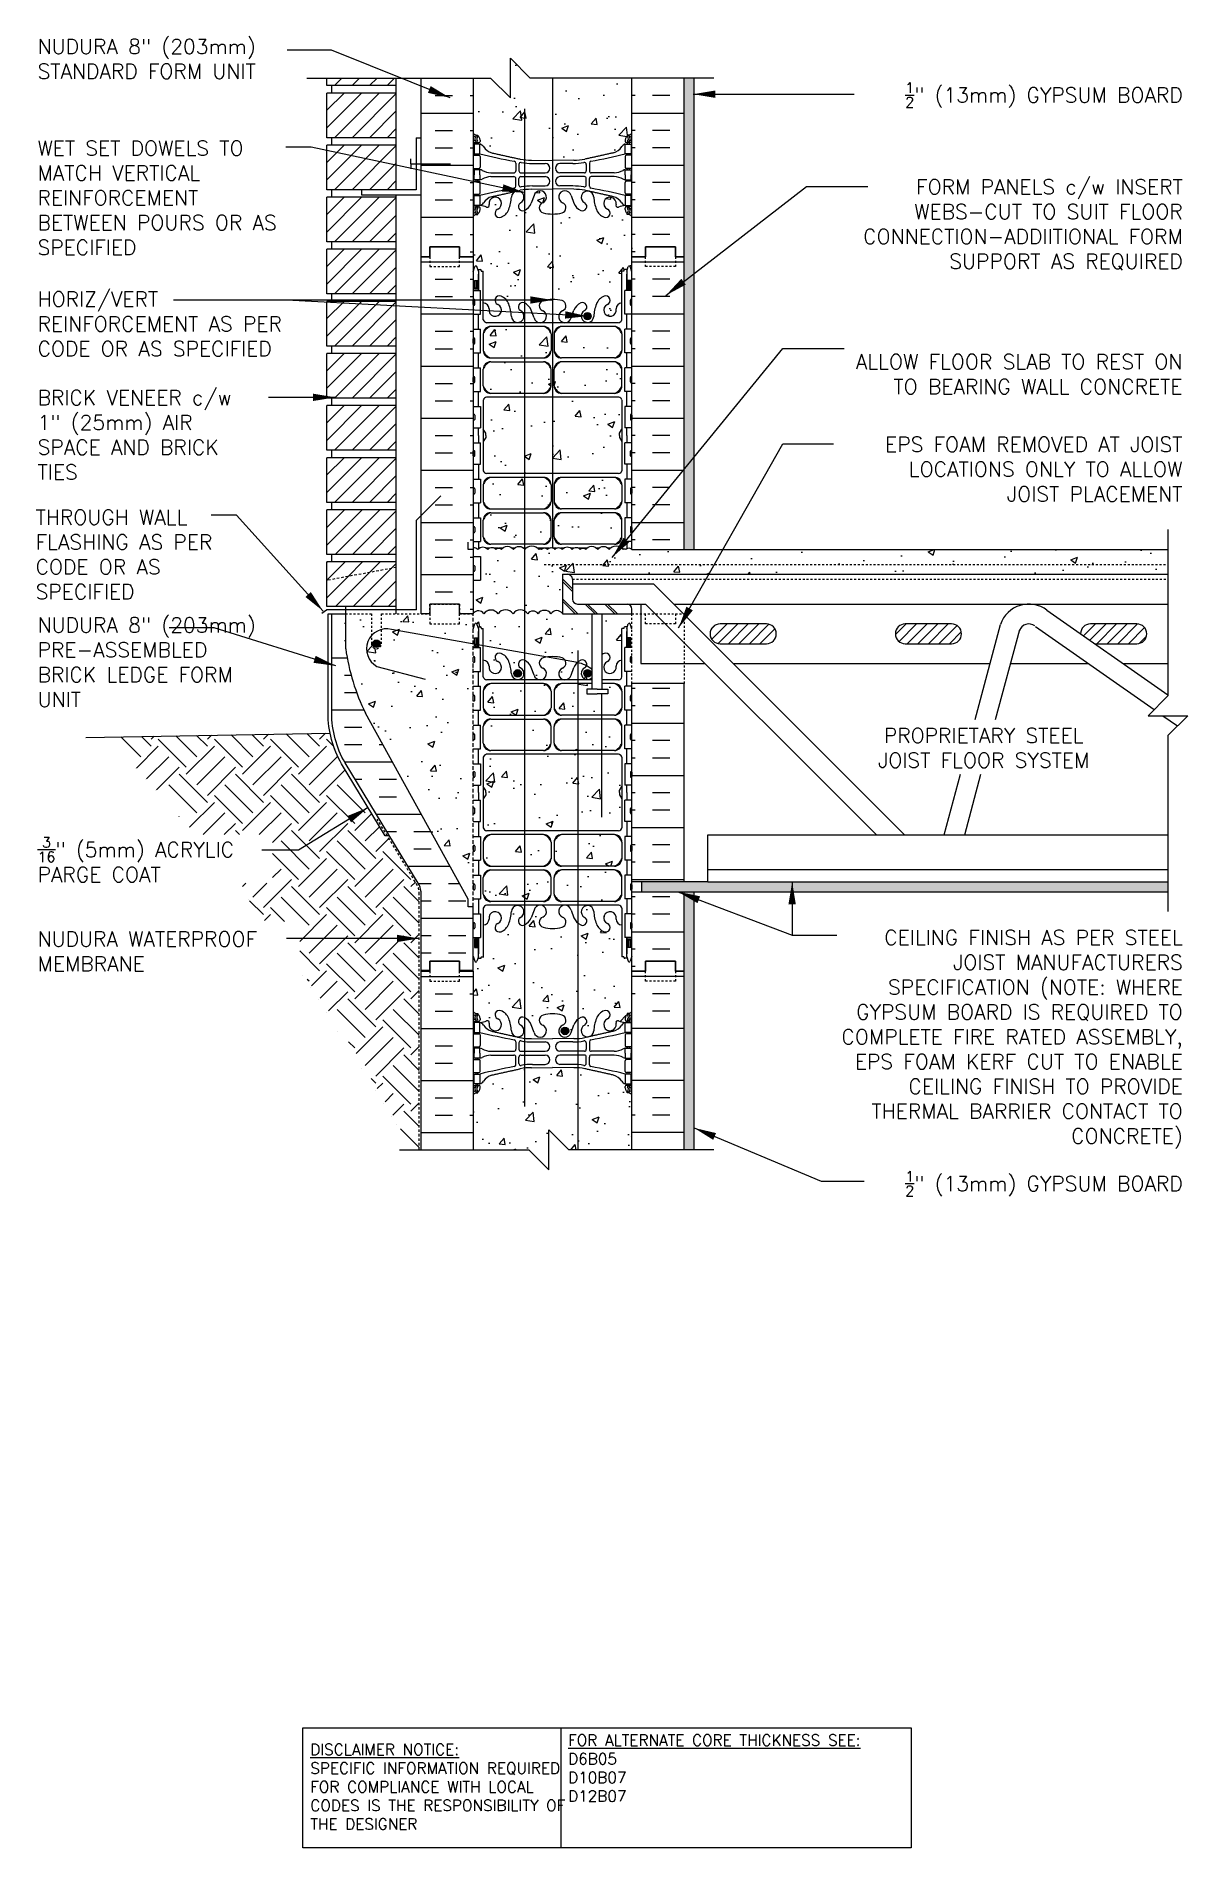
# Model space of a CAD drawing. Header units: inches. Extents: x 56 to 180, y 59 to 150.
# Drawn here: x 121.5 to 179.5, y 59.2 to 150.5 of the extents above; entities outside this region: 1.
import ezdxf

# ---------------------------------------------------------------- set-up
doc = ezdxf.new("R2010")
doc.units = ezdxf.units.IN
doc.header["$LTSCALE"] = 0.5
doc.header["$MEASUREMENT"] = 0
doc.linetypes.add('DASHED2', pattern=[0.375, 0.25, -0.125])
doc.linetypes.add('HIDDEN2', pattern=[0.1875, 0.125, -0.0625])
for name, color, linetype in [('HATCH', 12, 'Continuous'), ('Hidden2', 12, 'HIDDEN2'), ('line25', 2, 'Continuous'), ('LINE3', 3, 'Continuous'), ('LINE50', 5, 'Continuous'), ('LINE9', 9, 'Continuous'), ('TEXT', 4, 'Continuous'), ('Web_Edge', 9, 'Continuous')]:
    doc.layers.add(name, color=color, linetype=linetype)
doc.styles.add('DIM', font='romans.shx', dxfattribs={"width": 0.7})
doc.styles.add('ROMANS', font='romans.shx', dxfattribs={"height": 0.75})
doc.styles.get("Standard").update_dxf_attribs({"font": 'romans.shx', "height": 0.75})
doc.dimstyles.new('ext_12', dxfattribs={"dimscale": 12, "dimtxt": 0.09375, "dimasz": 0.09375, "dimexe": 0.09375, "dimexo": 0.0625, "dimgap": 0.0625, "dimtad": 1, "dimdec": 1, "dimzin": 3, "dimdsep": 46, "dimlunit": 4, "dimtxsty": 'DIM', "dimcen": 0.09, "dimdle": 0.09375, "dimclrt": 4, "dimadec": 0, "dimazin": 0, "dimtfac": 1, "dimtdec": 1, "dimtmove": 2, "dimatfit": 3, "dimfxl": 1, "dimfrac": 2, "dimtolj": 1, "dimtzin": 0, "dimarcsym": 0})
pattern_1 = [(45, (72.43095, -71.5042), (-0.4419417, 0.4419417), [])]

msp = doc.modelspace()

# ---------------------------------------------------------------- texts
at = {"layer": 'TEXT', "char_height": 0.75, "style": 'ROMANS'}
for s, insert, width, attachment_point in [('NUDURA 8" (203mm) STANDARD FORM UNIT', (121.59, 150.309), 12.63139, 1), ('\\A1;{\\H0.7x;\\S1/2;}" (13mm) GYPSUM BOARD', (179.287, 147.489), 19.5775, 6), ('\\A1;WET SET DOWELS TO MATCH VERTICAL REINFORCEMENT BETWEEN POURS OR AS SPECIFIED', (121.586, 142.311), 14.14417, 4), ('\\A1;FORM PANELS c/w INSERT WEBS-CUT TO SUIT FLOOR CONNECTION-ADDIITIONAL FORM SUPPORT AS REQUIRED', (179.287, 140.951), 19.5775, 6), ('HORIZ/VERT REINFORCEMENT AS PER CODE OR AS SPECIFIED', (121.589, 135.957), 14.3068, 4), ('ALLOW FLOOR SLAB TO REST ON TO BEARING WALL CONCRETE', (179.269, 133.424), 18.08617, 6), ('BRICK VENEER c/w 1" (25mm) AIR SPACE AND BRICK TIES', (121.59, 130.366), 11.20243, 4), ('EPS FOAM REMOVED AT JOIST LOCATIONS ONLY TO ALLOW JOIST PLACEMENT', (179.269, 128.635), 18.08617, 6), ('THROUGH WALL FLASHING AS PER CODE OR AS SPECIFIED', (121.492, 126.589), 11.44604, 1), ('NUDURA 8" (203mm) PRE-ASSEMBLED BRICK LEDGE FORM UNIT', (121.59, 121.158), 11.92902, 1), ('PROPRIETARY STEEL \\PJOIST FLOOR SYSTEM', (169.255, 115.595), 19.5775, 2), ('\\A1;{\\H0.7x;\\S3/16;}" (5mm) ACRYLIC PARGE COAT', (121.59, 110.096), 12.84161, 1), ('NUDURA WATERPROOF MEMBRANE', (121.59, 104.337), 14.44147, 4), ('CEILING FINISH AS PER STEEL JOIST MANUFACTURERS SPECIFICATION (NOTE: WHERE GYPSUM BOARD IS REQUIRED TO COMPLETE FIRE RATED ASSEMBLY, EPS FOAM KERF CUT TO ENABLE CEILING FINISH TO PROVIDE THERMAL BARRIER CONTACT TO CONCRETE)', (179.287, 99.912), 19.5775, 6), ('\\A1;{\\H0.7x;\\S1/2;}" (13mm) GYPSUM BOARD', (179.287, 92.638), 19.5775, 6)]:
    msp.add_mtext(s, dxfattribs=dict(at, insert=insert, width=width, attachment_point=attachment_point))
at = {"layer": 'TEXT', "char_height": 0.5625, "attachment_point": 4}
for s, insert, width in [('{\\LFOR ALTERNATE CORE THICKNESS SEE:\\P}D6B05\\PD10B07\\PD12B07', (148.321, 63.186), 23.33295), ('{\\LDISCLAIMER NOTICE:}\\PSPECIFIC INFORMATION REQUIRED FOR COMPLIANCE WITH LOCAL CODES IS THE RESPONSIBILITY OF THE DESIGNER', (135.329, 62.246), 14.00235)]:
    msp.add_mtext(s, dxfattribs=dict(at, insert=insert, width=width))

# ---------------------------------------------------------------- hatches: boundary and pattern name
at = {"layer": 'HATCH'}
h = msp.add_hatch(dxfattribs=at)
h.set_pattern_fill('AR-CONC', color=256, scale=0.5)
edge = h.paths.add_edge_path()
edge.add_line((151.538, 148.34), (146.413, 148.34))
edge.add_line((146.413, 148.34), (145.413, 149.34))
edge.add_line((145.413, 149.34), (145.413, 147.34))
edge.add_line((145.413, 147.34), (144.413, 148.34))
edge.add_line((144.413, 148.34), (143.538, 148.34))
edge.add_line((143.538, 148.34), (143.538, 145.568))
edge.add_arc((143.884, 145.929), 0.5, 226.21089, 246.42182)
edge.add_line((143.684, 145.47), (143.774, 145.47))
edge.add_line((143.774, 145.47), (143.774, 145.429))
edge.add_arc((143.634, 145.221), 0.25, 0, 55.9442, ccw=False)
edge.add_line((143.884, 145.221), (143.884, 145.154))
edge.add_arc((143.822, 145.154), 0.0625, -90, 0, ccw=False)
edge.add_line((143.822, 145.091), (143.774, 145.091))
edge.add_line((143.774, 145.091), (143.774, 145.021))
edge.add_line((143.774, 145.021), (143.879, 145.021))
edge.add_arc((143.757, 144.679), 0.364, 34.97751, 70.33874, ccw=False)
edge.add_arc((144.68, 145.29), 0.743, 212.79192, 253.81071)
edge.add_spline(control_points=[(144.473, 144.576), (145.91, 144.256)], knot_values=[0, 0, 1, 1], degree=1, periodic=0)
edge.add_arc((146.466, 147.187), 2.984, 259.25462, 270.09947)
edge.add_line((146.472, 144.203), (147.538, 144.187))
edge.add_line((147.538, 144.187), (148.605, 144.203))
edge.add_arc((148.61, 147.187), 2.984, 269.90053, 280.74538)
edge.add_spline(control_points=[(149.166, 144.256), (150.604, 144.576)], knot_values=[0, 0, 1, 1], degree=1, periodic=0)
edge.add_arc((150.397, 145.29), 0.743, 286.18929, 327.20808)
edge.add_arc((151.32, 144.679), 0.364, 109.66126, 145.02249, ccw=False)
edge.add_line((151.197, 145.021), (151.302, 145.021))
edge.add_line((151.302, 145.021), (151.302, 145.091))
edge.add_line((151.302, 145.091), (151.255, 145.091))
edge.add_arc((151.255, 145.154), 0.0625, 180, 270, ccw=False)
edge.add_line((151.192, 145.154), (151.192, 145.221))
edge.add_arc((151.442, 145.221), 0.25, 124.0558, 180, ccw=False)
edge.add_line((151.302, 145.429), (151.302, 145.47))
edge.add_line((151.302, 145.47), (151.392, 145.47))
edge.add_arc((151.192, 145.929), 0.5, 293.57818, 313.78911)
edge.add_line((151.538, 145.568), (151.538, 148.34))
h.paths.add_polyline_path([(151.538, 141.375, 0.088416), (151.392, 141.473), (151.302, 141.473), (151.302, 141.514, -0.249069), (151.192, 141.721), (151.192, 141.789, -0.414214), (151.255, 141.851), (151.302, 141.851), (151.302, 141.921), (151.197, 141.921, 0.085348), (150.868, 141.846, -0.669601), (150.735, 141.966, 2.087231), (150.301, 141.741, -1), (150.138, 141.333, -0.21345), (149.746, 141.722, -0.068226), (149.61, 142.35, 1.753171), (149.159, 142.053, -0.940793), (148.956, 141.67, -0.173075), (148.61, 142.037), (148.467, 142.424, 1.612474), (148.036, 142.064, -0.734872), (148.012, 141.553, -0.068475), (147.538, 141.491, -0.068475), (147.064, 141.553, -0.734872), (147.041, 142.064, 1.612474), (146.609, 142.424), (146.467, 142.037, -0.173075), (146.121, 141.67, -0.940793), (145.917, 142.053, 1.753171), (145.466, 142.35, -0.068226), (145.331, 141.722, -0.21345), (144.939, 141.333, -1), (144.775, 141.741, 2.087231), (144.341, 141.966, -0.669601), (144.209, 141.846, 0.085348), (143.879, 141.921), (143.774, 141.921), (143.774, 141.851), (143.822, 141.851, -0.414214), (143.884, 141.789), (143.884, 141.721, -0.249069), (143.774, 141.514), (143.774, 141.473), (143.684, 141.473, 0.088416), (143.538, 141.375), (143.538, 139.341), (143.538, 138.581), (143.623, 138.842, -0.6), (143.723, 138.842), (143.772, 138.692), (143.898, 138.692, -0.414214), (143.948, 138.642), (143.948, 138.612), (144.048, 138.612), (144.048, 137.011, -0.380397), (144.341, 136.716, 2.087231), (144.775, 136.94, -1), (144.939, 137.349, -0.21345), (145.331, 136.96, -0.068226), (145.466, 136.332, 1.753171), (145.917, 136.628, -0.940793), (146.121, 137.012, -0.173075), (146.467, 136.645), (146.609, 136.258, 1.612474), (147.041, 136.618, -0.734872), (147.064, 137.129, -0.068475), (147.538, 137.191, -0.068475), (148.012, 137.129, -0.734872), (148.036, 136.618, 1.612474), (148.467, 136.258), (148.61, 136.645, -0.173075), (148.956, 137.012, -0.940793), (149.159, 136.628, 1.753171), (149.61, 136.332, -0.068226), (149.746, 136.96, -0.21345), (150.138, 137.349, -1), (150.301, 136.94, 2.087231), (150.735, 136.716, -0.380392), (151.028, 137.011), (151.028, 138.612), (151.128, 138.612), (151.128, 138.642, -0.414214), (151.178, 138.692), (151.304, 138.692), (151.353, 138.842, -0.6), (151.453, 138.842), (151.538, 138.581), (151.538, 139.341)])
h.paths.add_polyline_path([(151.028, 132.122, 0.268138), (150.867, 132.27), (144.209, 132.27, 0.268156), (144.048, 132.122), (144.048, 130.653), (144.168, 130.453), (144.168, 130.341), (144.168, 130.228), (144.048, 130.028), (144.048, 128.56, 0.268156), (144.209, 128.412), (150.867, 128.412, 0.268138), (151.028, 128.56), (151.028, 130.028), (150.908, 130.228), (150.908, 130.341), (150.908, 130.453), (151.028, 130.653)])
h.paths.add_polyline_path([(147.462, 135.455, 0.225652), (147.087, 135.83), (144.423, 135.83, 0.225652), (144.048, 135.455), (144.048, 134.614, 0.225652), (144.423, 134.239), (147.087, 134.239, 0.225652), (147.462, 134.614)])
h.paths.add_polyline_path([(147.462, 133.673, 0.225652), (147.087, 134.048), (144.423, 134.048, 0.225652), (144.048, 133.673), (144.048, 132.833, 0.225652), (144.423, 132.458), (147.087, 132.458, 0.225652), (147.462, 132.833)])
h.paths.add_polyline_path([(151.028, 133.673, 0.225652), (150.653, 134.048), (147.99, 134.048, 0.225652), (147.615, 133.673), (147.615, 132.833, 0.225652), (147.99, 132.458), (150.653, 132.458, 0.225652), (151.028, 132.833)])
h.paths.add_polyline_path([(151.028, 135.455, 0.225652), (150.653, 135.83), (147.99, 135.83, 0.225652), (147.615, 135.455), (147.615, 134.614, 0.225652), (147.99, 134.239), (150.653, 134.239, 0.225652), (151.028, 134.614)])
h.paths.add_polyline_path([(147.462, 127.849, 0.225652), (147.087, 128.224), (144.423, 128.224, 0.225652), (144.048, 127.849), (144.048, 127.008, 0.225652), (144.423, 126.633), (147.087, 126.633, 0.225652), (147.462, 127.008)])
h.paths.add_polyline_path([(147.462, 126.068, 0.225652), (147.087, 126.443), (144.423, 126.443, 0.225652), (144.048, 126.068), (144.048, 125.227, 0.225652), (144.423, 124.852), (147.087, 124.852, 0.225652), (147.462, 125.227)])
h.paths.add_polyline_path([(151.028, 127.849, 0.225652), (150.653, 128.224), (147.99, 128.224, 0.225652), (147.615, 127.849), (147.615, 127.008, 0.225652), (147.99, 126.633), (150.653, 126.633, 0.225652), (151.028, 127.008)])
h.paths.add_polyline_path([(151.028, 126.068, 0.225652), (150.653, 126.443), (147.99, 126.443, 0.225652), (147.615, 126.068), (147.615, 125.227, 0.225652), (147.99, 124.852), (150.653, 124.852, 0.225652), (151.028, 125.227)])
h.paths.add_polyline_path([(149.538, 121.341), (148.038, 121.341), (148.038, 121.367, 0.506787), (147.455, 121.354, 0.520567), (146.806, 121.354, 0.520567), (146.285, 121.354, 0.520567), (145.545, 121.354, 0.520567), (144.791, 121.354, 0.520567), (144.077, 121.354, 0.486016), (143.538, 121.384), (143.538, 121.341), (143.538, 120.581), (143.617, 120.823, -0.725737), (143.723, 120.842), (143.772, 120.692), (143.898, 120.692, -0.414214), (143.948, 120.642), (143.948, 120.612), (144.048, 120.612), (144.048, 119.011, -0.380397), (144.341, 118.716, 2.087231), (144.775, 118.94, -1), (144.939, 119.349, -0.21345), (145.331, 118.96, -0.069923), (145.468, 118.316, 1.702394), (145.917, 118.628, -0.940793), (146.121, 119.012, -0.173075), (146.467, 118.645), (146.609, 118.258, 1.612474), (147.041, 118.618, -0.734872), (147.064, 119.129, -0.068475), (147.538, 119.191, -0.068475), (148.012, 119.129, -0.734872), (148.036, 118.618, 1.612474), (148.467, 118.258), (148.61, 118.645, -0.173075), (148.956, 119.012, -0.940793), (149.159, 118.628, 1.237979), (149.538, 118.147)])
h.paths.add_polyline_path([(178.538, 124.591), (151.538, 124.591), (151.538, 124.593, 0.458369), (151.221, 124.593, 0.520567), (151.092, 124.593, 0.520567), (150.387, 124.593, 0.520567), (149.812, 124.593, 0.520567), (149.205, 124.593, 0.520567), (148.93, 124.593, 0.520567), (148.525, 124.593, 0.520567), (148.023, 124.593, 0.520567), (147.659, 124.593, 0.516464), (147.29, 124.592, 0.187395), (147.156, 124.664), (147.104, 124.664, 0.185613), (146.972, 124.593, 0.520567), (146.842, 124.593, 0.520567), (146.138, 124.593, 0.520567), (145.563, 124.593, 0.520567), (144.956, 124.593, 0.520567), (144.681, 124.593, 0.520567), (144.276, 124.593, 0.520567), (143.774, 124.593, 0.31015), (143.538, 124.682), (143.538, 124.236), (143.903, 124.236), (143.903, 123.036), (143.538, 123.036), (143.538, 121.384, -0.486016), (144.077, 121.354, -0.520567), (144.791, 121.354, -0.520567), (145.545, 121.354, -0.520567), (146.285, 121.354, -0.520567), (146.806, 121.354, -0.520567), (147.455, 121.354, -0.506787), (148.038, 121.367), (148.038, 123.341), (148.288, 123.341), (178.538, 123.341)])
h.paths.add_polyline_path([(151.028, 120.612), (151.128, 120.612), (151.128, 120.642, -0.414214), (151.178, 120.692), (151.304, 120.692), (151.353, 120.842, -0.6), (151.453, 120.842), (151.538, 120.581), (151.538, 121.341), (150.038, 121.341), (150.038, 119.302, -0.040835), (150.138, 119.349, -1), (150.301, 118.94, 2.087231), (150.735, 118.716, -0.380392), (151.028, 119.011)])
h.paths.add_polyline_path([(151.028, 117.455, 0.225652), (150.653, 117.83), (150.038, 117.83), (150.038, 117.549), (150.317, 117.549), (150.317, 117.322), (150.057, 117.322), (149.788, 117.322), (149.26, 117.322), (149.26, 117.549), (149.538, 117.549), (149.538, 117.83), (147.99, 117.83, 0.225652), (147.615, 117.455), (147.615, 116.614, 0.225652), (147.99, 116.239), (150.653, 116.239, 0.225652), (151.028, 116.614)])
h.paths.add_polyline_path([(147.462, 117.455, 0.225652), (147.087, 117.83), (144.423, 117.83, 0.225652), (144.048, 117.455), (144.048, 116.614, 0.225652), (144.423, 116.239), (147.087, 116.239, 0.225652), (147.462, 116.614)])
h.paths.add_polyline_path([(147.462, 115.673, 0.225652), (147.087, 116.048), (144.423, 116.048, 0.225652), (144.048, 115.673), (144.048, 114.833, 0.225652), (144.423, 114.458), (147.087, 114.458, 0.225652), (147.462, 114.833)])
h.paths.add_polyline_path([(151.028, 115.673, 0.225652), (150.653, 116.048), (147.99, 116.048, 0.225652), (147.615, 115.673), (147.615, 114.833, 0.225652), (147.99, 114.458), (150.653, 114.458, 0.225652), (151.028, 114.833)])
h.paths.add_polyline_path([(151.028, 114.122, 0.268138), (150.867, 114.27), (144.209, 114.27, 0.268156), (144.048, 114.122), (144.048, 112.653), (144.168, 112.453), (144.168, 112.341), (144.168, 112.228), (144.048, 112.028), (144.048, 110.56, 0.268156), (144.209, 110.412), (150.867, 110.412, 0.268138), (151.028, 110.56), (151.028, 112.028), (150.908, 112.228), (150.908, 112.341), (150.908, 112.453), (151.028, 112.653)])
h.paths.add_polyline_path([(147.462, 109.849, 0.225652), (147.087, 110.224), (144.423, 110.224, 0.225652), (144.048, 109.849), (144.048, 109.008, 0.225652), (144.423, 108.633), (147.087, 108.633, 0.225652), (147.462, 109.008)])
h.paths.add_polyline_path([(151.028, 109.849, 0.225652), (150.653, 110.224), (147.99, 110.224, 0.225652), (147.615, 109.849), (147.615, 109.008, 0.225652), (147.99, 108.633), (150.653, 108.633, 0.225652), (151.028, 109.008)])
h.paths.add_polyline_path([(147.462, 107.227), (147.462, 108.068, 0.225652), (147.087, 108.443), (144.423, 108.443, 0.225652), (144.048, 108.068), (144.048, 107.227, 0.225652), (144.423, 106.852), (147.087, 106.852, 0.225652)])
h.paths.add_polyline_path([(151.028, 107.227), (151.028, 108.068, 0.225652), (150.653, 108.443), (147.99, 108.443, 0.225652), (147.615, 108.068), (147.615, 107.227, 0.225652), (147.99, 106.852), (150.653, 106.852, 0.225652)])
h.paths.add_polyline_path([(151.538, 104.1), (151.453, 103.84, -0.6), (151.353, 103.84), (151.304, 103.99), (151.178, 103.99, -0.414214), (151.128, 104.04), (151.128, 104.07), (151.028, 104.07), (151.028, 105.671, -0.380392), (150.735, 105.966, 2.087231), (150.301, 105.741, -1), (150.138, 105.333, -0.21345), (149.746, 105.722, -0.068226), (149.61, 106.35, 1.753171), (149.159, 106.053, -0.940793), (148.956, 105.67, -0.173075), (148.61, 106.037), (148.467, 106.424, 1.612474), (148.036, 106.064, -0.734872), (148.012, 105.553, -0.068475), (147.538, 105.491, -0.068475), (147.064, 105.553, -0.734872), (147.041, 106.064, 1.612474), (146.609, 106.424), (146.467, 106.037, -0.173075), (146.121, 105.67, -0.940793), (145.917, 106.053, 1.753171), (145.466, 106.35, -0.068226), (145.331, 105.722, -0.21345), (144.939, 105.333, -1), (144.775, 105.741, 2.087231), (144.341, 105.966, -0.380397), (144.048, 105.671), (144.048, 104.07), (143.948, 104.07), (143.948, 104.04, -0.414214), (143.898, 103.99), (143.772, 103.99), (143.723, 103.84, -0.6), (143.623, 103.84), (143.538, 104.1), (143.538, 103.341), (143.538, 101.306, 0.088416), (143.684, 101.209), (143.774, 101.209), (143.774, 101.167, -0.249069), (143.884, 100.96), (143.884, 100.893, -0.414214), (143.822, 100.83), (143.774, 100.83), (143.774, 100.76), (143.879, 100.76, 0.085348), (144.209, 100.836, -0.669601), (144.341, 100.716, 2.087231), (144.775, 100.94, -1), (144.939, 101.349, -0.21345), (145.331, 100.96, -0.068226), (145.466, 100.332, 1.753171), (145.917, 100.628, -0.940793), (146.121, 101.012, -0.173075), (146.467, 100.645), (146.609, 100.258, 1.612474), (147.041, 100.618, -0.734872), (147.064, 101.129, -0.068475), (147.538, 101.191, -0.068475), (148.012, 101.129, -0.734872), (148.036, 100.618, 1.612474), (148.467, 100.258), (148.61, 100.645, -0.173075), (148.956, 101.012, -0.940793), (149.159, 100.628, 1.753171), (149.61, 100.332, -0.068226), (149.746, 100.96, -0.21345), (150.138, 101.349, -1), (150.301, 100.94, 2.087231), (150.735, 100.716, -0.669601), (150.868, 100.836, 0.085348), (151.197, 100.76), (151.302, 100.76), (151.302, 100.83), (151.255, 100.83, -0.414214), (151.192, 100.893), (151.192, 100.96, -0.249069), (151.302, 101.167), (151.302, 101.209), (151.392, 101.209, 0.088416), (151.538, 101.306), (151.538, 103.341)])
h = msp.add_hatch(dxfattribs=at)
h.set_pattern_fill('ANSI31', color=256, scale=5, style=0)
h.set_pattern_definition([(45, (72.43095, -50.5042), (-0.4419417, 0.4419417), [])])
h.paths.add_polyline_path([(139.663, 148.34), (136.163, 148.34), (136.163, 147.965), (139.663, 147.965)])
h = msp.add_hatch(dxfattribs=at)
h.set_pattern_fill('INSUL', color=256, scale=7, style=0)
h.set_pattern_definition([(0, (-2782.6233, -257.6687), (0, 2.625), []), (0, (-2782.6233, -256.7937), (0, 2.625), [0.875, -0.875]), (0, (-2782.6233, -255.9187), (0, 2.625), [0.875, -0.875])])
h.paths.add_polyline_path([(143.413, 148.34), (140.913, 148.34), (140.913, 139.341), (141.351, 139.341), (141.351, 139.841), (142.851, 139.841), (142.851, 139.341), (143.538, 139.341), (143.538, 148.215)])
h = msp.add_hatch(dxfattribs=at)
h.set_pattern_fill('INSUL', color=256, scale=7, style=0)
h.set_pattern_definition([(180, (3077.6998, -257.6687), (0, 2.625), []), (180, (3077.6998, -256.7937), (0, 2.625), [0.875, -0.875]), (180, (3077.6998, -255.9187), (0, 2.625), [0.875, -0.875])])
h.paths.add_polyline_path([(154.163, 148.34), (151.538, 148.34), (151.538, 139.341), (152.226, 139.341), (152.226, 139.841), (153.726, 139.841), (153.726, 139.341), (154.163, 139.341)])
h = msp.add_hatch(dxfattribs=at)
h.set_pattern_fill('AR-SAND', color=256, scale=0.25, style=0)
h.set_pattern_definition([(37.5, (157.8492, 107.5907), (-0.0157483, 0.481706), [0, -0.38, 0, -0.425, 0, -0.40625]), (7.5, (157.8492, 107.5907), (0.442444, 0.7055365), [0, -0.205, 0, -0.3425, 0, -0.13125]), (327.5, (157.5417, 107.5907), (0.7785355, 0.0014148), [0, -0.125, 0, -0.45, 0, -0.5875]), (317.5, (157.5417, 107.5907), (0.751532, 0.219419), [0, -0.0625, 0, -0.295, 0, -0.3375])])
h.paths.add_polyline_path([(178.538, 107.841), (155.351, 107.841), (152.038, 107.841), (152.038, 107.341), (178.538, 107.341)])
h.paths.add_polyline_path([(154.663, 107.341), (154.163, 107.341), (154.163, 103.341), (154.163, 94.341), (154.663, 94.341)])
h.paths.add_polyline_path([(154.663, 148.34), (154.163, 148.34), (154.163, 139.341), (154.163, 124.591), (154.663, 124.591)])
h = msp.add_hatch(dxfattribs=at)
h.set_pattern_fill('ANSI31', color=256, scale=5, style=0)
h.set_pattern_definition([(45, (72.43095, -53.1292), (-0.4419417, 0.4419417), [])])
h.paths.add_polyline_path([(139.663, 147.59), (136.163, 147.59), (136.163, 145.34), (139.663, 145.34)])
h = msp.add_hatch(dxfattribs=at)
h.set_pattern_fill('ANSI31', color=256, scale=5, style=0)
h.set_pattern_definition([(45, (72.43095, -55.7542), (-0.4419417, 0.4419417), [])])
h.paths.add_polyline_path([(139.663, 144.965), (136.163, 144.965), (136.163, 142.715), (139.663, 142.715)])
h = msp.add_hatch(dxfattribs=at)
h.set_pattern_fill('AR-CONC', color=256, scale=0.5, style=0)
h.paths.add_polyline_path([(147.166, 143.376), (146.125, 143.376), (146.125, 142.882, -0.033131), (146.519, 142.907), (147.166, 142.907, 1)])
h = msp.add_hatch(dxfattribs=at)
h.set_pattern_fill('ANSI31', color=256, scale=5, style=0)
h.set_pattern_definition([(45, (72.43095, -58.3792), (-0.4419417, 0.4419417), [])])
h.paths.add_polyline_path([(139.663, 142.34), (136.163, 142.34), (136.163, 140.09), (139.663, 140.09)])
h = msp.add_hatch(dxfattribs=at)
h.set_pattern_fill('ANSI31', color=256, scale=5, style=0)
h.set_pattern_definition([(45, (72.43095, -61.0042), (-0.4419417, 0.4419417), [])])
h.paths.add_polyline_path([(139.663, 139.715), (136.163, 139.715), (136.163, 137.465), (139.663, 137.465)])
h = msp.add_hatch(dxfattribs=at)
h.set_pattern_fill('INSUL', color=256, scale=7, style=0)
h.set_pattern_definition([(0, (-2782.6233, -275.6687), (0, 2.625), []), (0, (-2782.6233, -274.7937), (0, 2.625), [0.875, -0.875]), (0, (-2782.6233, -273.9187), (0, 2.625), [0.875, -0.875])])
h.paths.add_polyline_path([(140.913, 121.341), (141.351, 121.341), (141.351, 121.841), (142.851, 121.841), (142.851, 121.341), (143.538, 121.341), (143.538, 139.341), (142.851, 139.341), (142.851, 139.841), (141.351, 139.841), (141.351, 139.341), (140.913, 139.341)])
h = msp.add_hatch(dxfattribs=at)
h.set_pattern_fill('INSUL', color=256, scale=7, style=0)
h.set_pattern_definition([(180, (3077.6998, -275.6687), (0, 2.625), []), (180, (3077.6998, -274.7937), (0, 2.625), [0.875, -0.875]), (180, (3077.6998, -273.9187), (0, 2.625), [0.875, -0.875])])
h.paths.add_polyline_path([(151.538, 124.591), (154.163, 124.591), (154.163, 139.341), (153.726, 139.341), (153.726, 139.841), (152.226, 139.841), (152.226, 139.341), (151.538, 139.341)])
h = msp.add_hatch(dxfattribs=at)
h.set_pattern_fill('ANSI31', color=256, scale=5, style=0)
h.set_pattern_definition([(45, (72.43095, -63.6292), (-0.4419417, 0.4419417), [])])
h.paths.add_polyline_path([(139.663, 137.09), (136.163, 137.09), (136.163, 134.84), (139.663, 134.84)])
h = msp.add_hatch(dxfattribs=at)
h.set_pattern_fill('ANSI31', color=256, scale=5, style=0)
h.set_pattern_definition([(45, (72.43095, -66.2542), (-0.4419417, 0.4419417), [])])
h.paths.add_polyline_path([(139.663, 134.465), (136.163, 134.465), (136.163, 132.215), (139.663, 132.215)])
h = msp.add_hatch(dxfattribs=at)
h.set_pattern_fill('ANSI31', color=256, scale=5, style=0)
h.set_pattern_definition([(45, (72.43095, -68.8792), (-0.4419417, 0.4419417), [])])
h.paths.add_polyline_path([(139.663, 131.84), (136.163, 131.84), (136.163, 129.59), (139.663, 129.59)])
h = msp.add_hatch(dxfattribs=at)
h.set_pattern_fill('ANSI31', color=256, scale=5, style=0)
h.set_pattern_definition(pattern_1)
h.paths.add_polyline_path([(139.663, 129.215), (136.163, 129.215), (136.163, 126.965), (139.663, 126.965)])
h = msp.add_hatch(dxfattribs=at)
h.set_pattern_fill('ANSI31', color=256, scale=5, style=0)
h.set_pattern_definition(pattern_1)
h.paths.add_polyline_path([(139.663, 124.34), (139.663, 126.59), (136.163, 126.59), (136.163, 124.34)])
h = msp.add_hatch(dxfattribs=at)
h.set_pattern_fill('ANSI31', color=256, scale=5, style=0)
h.set_pattern_definition(pattern_1)
h.paths.add_polyline_path([(139.663, 123.681), (139.663, 123.965), (136.163, 123.965), (136.163, 123.033)])
h = msp.add_hatch(dxfattribs=at)
h.set_pattern_fill('ANSI31', color=256, scale=5, style=0)
h.set_pattern_definition(pattern_1)
h.paths.add_polyline_path([(139.663, 121.715), (139.663, 123.681), (136.163, 123.033), (136.163, 121.715)])
h = msp.add_hatch(dxfattribs=at)
h.set_pattern_fill('INSUL', color=256, scale=7, style=0)
h.set_pattern_definition([(0, (-2858.9525, -319.2414), (0, 2.625), []), (0, (-2858.9525, -318.3664), (0, 2.625), [0.875, -0.875]), (0, (-2858.9525, -317.4914), (0, 2.625), [0.875, -0.875])])
h.paths.add_polyline_path([(138.113, 116.341, -0.079579), (137.113, 119.591), (137.113, 121.341), (136.413, 121.341), (136.413, 116.341, 0.131652), (137.083, 113.841), (140.821, 107.691, -0.10438), (140.913, 107.216), (140.913, 103.341), (141.351, 103.341), (141.351, 103.841), (142.851, 103.841), (142.851, 103.341), (143.538, 103.341), (143.538, 106.591), (143.288, 106.591), (143.288, 106.966)])
h = msp.add_hatch(dxfattribs=at)
h.set_pattern_fill('AR-CONC', color=256, scale=0.5)
h.paths.add_polyline_path([(143.538, 121.341), (142.851, 121.341), (142.851, 120.841), (141.351, 120.841), (141.351, 121.341), (140.913, 121.341), (138.913, 121.341), (138.913, 119.841, -1), (138.413, 119.841), (138.413, 121.341), (137.113, 121.341), (137.113, 121.34), (137.113, 119.591, 0.079579), (138.113, 116.341), (143.288, 106.966), (143.288, 106.591), (143.538, 106.591)])
h = msp.add_hatch(dxfattribs=at)
h.set_pattern_fill('ANSI31', color=256, scale=3, style=0)
h.set_pattern_definition([(45, (166.1851, 120.08747), (-0.265165, 0.265165), [])])
h.paths.add_polyline_path([(167.639, 120.841), (165.307, 120.841, 1), (165.307, 119.841), (167.639, 119.841, 1)])
h.paths.add_polyline_path([(176.97, 120.841), (174.638, 120.841, 0.413962), (174.138, 120.341), (174.853, 119.841), (176.97, 119.841, 1)])
h.paths.add_polyline_path([(158.307, 120.841), (155.975, 120.841, 1), (155.975, 119.841), (158.307, 119.841, 1)])
h = msp.add_hatch(dxfattribs=at)
h.set_pattern_fill('INSUL', color=256, scale=7, style=0)
h.set_pattern_definition([(180, (3077.6998, -293.6687), (0, 2.625), []), (180, (3077.6998, -292.7937), (0, 2.625), [0.875, -0.875]), (180, (3077.6998, -291.9187), (0, 2.625), [0.875, -0.875])])
h.paths.add_polyline_path([(154.163, 117.841), (151.538, 117.841), (151.538, 103.341), (152.226, 103.341), (152.226, 103.841), (153.726, 103.841), (153.726, 103.341), (154.163, 103.341)])
h = msp.add_hatch(dxfattribs=at)
h.set_pattern_fill('EARTH', color=256, scale=8, angle=45, style=0)
h.set_pattern_definition([(45, (87.7163, 16.034), (2e-16, 2.828427), [2, -2]), (45, (87.186, 16.5643), (2e-16, 2.828427), [2, -2]), (45, (86.6557, 17.0946), (2e-16, 2.828427), [2, -2]), (135, (86.6557, 17.4482), (-2.828427, 4e-16), [2, -2]), (135, (87.186, 17.9785), (-2.828427, 4e-16), [2, -2]), (135, (87.7163, 18.5088), (-2.828427, 4e-16), [2, -2])])
edge = h.paths.add_edge_path()
edge.add_line((133.427, 107.77), (131.585, 107.77))
edge.add_arc((58.859, 50.082), 92.828, 36.91864, 38.42254, ccw=False)
edge.add_line((133.074, 105.841), (134.802, 105.841))
edge.add_line((134.802, 105.841), (134.802, 103.958))
edge.add_line((134.802, 103.958), (134.452, 103.958))
edge.add_arc((58.859, 50.082), 92.828, 28.47594, 35.47782, ccw=False)
edge.add_line((140.456, 94.341), (140.82, 94.341))
edge.add_line((140.82, 94.341), (140.82, 107.217))
edge.add_arc((139.742, 107.235), 1.078, 359.01766, 382.53529)
edge.add_line((140.737, 107.648), (139.207, 110.165))
edge.add_line((139.207, 110.165), (139.11, 110.165))
edge.add_line((139.11, 110.165), (136.911, 113.783))
edge.add_arc((141.339, 116.341), 5.113, 191.31607, 210.01437, ccw=False)
edge.add_line((136.325, 115.338), (125.073, 115.141))
edge.add_arc((58.859, 50.082), 92.828, 40.3811, 44.49623, ccw=False)
edge.add_line((129.571, 110.222), (133.427, 110.222))
edge.add_line((133.427, 110.222), (133.427, 107.77))
h = msp.add_hatch(dxfattribs=at)
h.set_pattern_fill('AR-CONC', color=256, scale=0.5, style=0)
h.paths.add_polyline_path([(58.173, 103.024, -0.077283), (58.778, 103.132), (55.822, 103.66), (55.822, 103.218, 0.064398), (55.932, 103.152), (56.022, 103.152), (56.022, 103.11, -0.249069), (56.132, 102.903), (56.132, 102.836, -0.414214), (56.069, 102.773), (56.022, 102.773), (56.022, 102.703), (56.127, 102.703, 0.10046), (56.521, 102.76, -0.601435), (56.64, 102.655, 2.182095), (57.05, 102.868, -1), (57.214, 103.277, -0.24438), (57.662, 102.756, 0.053157), (57.828, 102.142, 0.223253), (58.028, 101.977), (58.048, 101.973, 0.955472), (58.186, 102.566, -0.735593)])
h = msp.add_hatch(dxfattribs=at)
h.set_pattern_fill('AR-CONC', color=256, scale=0.5)
edge = h.paths.add_edge_path()
edge.add_arc((151.192, 96.753), 0.5, 46.21089, 66.42182)
edge.add_line((151.392, 97.211), (151.302, 97.211))
edge.add_line((151.302, 97.211), (151.302, 97.253))
edge.add_arc((151.442, 97.46), 0.25, 180, 235.9442, ccw=False)
edge.add_line((151.192, 97.46), (151.192, 97.528))
edge.add_arc((151.255, 97.528), 0.0625, 90, 180, ccw=False)
edge.add_line((151.255, 97.59), (151.302, 97.59))
edge.add_line((151.302, 97.59), (151.302, 97.66))
edge.add_line((151.302, 97.66), (151.197, 97.66))
edge.add_arc((151.32, 98.003), 0.364, 214.97751, 250.33874, ccw=False)
edge.add_arc((150.397, 97.392), 0.743, 32.79192, 73.81071)
edge.add_spline(control_points=[(150.604, 98.106), (149.166, 98.426)], knot_values=[0, 0, 1, 1], degree=1, periodic=0)
edge.add_arc((148.61, 95.495), 2.984, 79.25462, 90.09947)
edge.add_line((148.605, 98.478), (147.538, 98.494))
edge.add_line((147.538, 98.494), (146.472, 98.478))
edge.add_arc((146.466, 95.495), 2.984, 89.90053, 100.74538)
edge.add_spline(control_points=[(145.91, 98.426), (144.473, 98.106)], knot_values=[0, 0, 1, 1], degree=1, periodic=0)
edge.add_arc((144.68, 97.392), 0.743, 106.18929, 147.20808)
edge.add_arc((143.757, 98.003), 0.364, 289.66126, 325.02249, ccw=False)
edge.add_line((143.879, 97.66), (143.774, 97.66))
edge.add_line((143.774, 97.66), (143.774, 97.59))
edge.add_line((143.774, 97.59), (143.822, 97.59))
edge.add_arc((143.822, 97.528), 0.0625, 0, 90, ccw=False)
edge.add_line((143.884, 97.528), (143.884, 97.46))
edge.add_arc((143.634, 97.46), 0.25, 304.0558, 360, ccw=False)
edge.add_line((143.774, 97.253), (143.774, 97.211))
edge.add_line((143.774, 97.211), (143.684, 97.211))
edge.add_arc((143.884, 96.753), 0.5, 113.57818, 133.78911)
edge.add_line((143.538, 97.114), (143.538, 94.341))
edge.add_line((143.538, 94.341), (146.349, 94.341))
edge.add_line((146.349, 94.341), (147.349, 93.341))
edge.add_line((147.349, 93.341), (147.349, 95.341))
edge.add_line((147.349, 95.341), (148.349, 94.341))
edge.add_line((148.349, 94.341), (151.538, 94.341))
edge.add_line((151.538, 94.341), (151.538, 97.114))
at = {"layer": 'LINE3'}
for points in [[(149.109, 136.347, 1), (149.484, 136.347, 1)], [(138.476, 119.841, 1), (138.851, 119.841, 1)], [(145.592, 118.347, 1), (145.967, 118.347, 1)], [(149.109, 118.347, 1), (149.484, 118.347, 1)], [(148.35, 100.331, 1), (147.975, 100.331, 1)]]:
    msp.add_hatch(color=256, dxfattribs=at).paths.add_polyline_path(points)

# ---------------------------------------------------------------- linework, layer by layer
at = {"layer": 'HATCH'}
for p, q in [((148.038, 123.105), (148.538, 122.605)), ((148.038, 122.98), (148.538, 122.48)), ((148.038, 122.105), (148.802, 121.341)), ((148.038, 121.98), (148.677, 121.341)), ((149.177, 121.841), (149.677, 121.341)), ((149.302, 121.841), (149.802, 121.341)), ((150.177, 121.841), (150.677, 121.341)), ((150.302, 121.841), (150.802, 121.341)), ((140.913, 103.081), (143.538, 103.081)), ((154.163, 103.081), (151.538, 103.081)), ((141.627, 102.206), (142.502, 102.206)), ((141.627, 101.331), (142.502, 101.331)), ((143.377, 102.206), (143.538, 102.206)), ((151.7, 102.206), (151.538, 102.206)), ((153.45, 102.206), (152.575, 102.206)), ((153.45, 101.331), (152.575, 101.331)), ((140.913, 100.456), (143.538, 100.456)), ((154.163, 100.456), (151.538, 100.456)), ((141.627, 99.581), (142.502, 99.581)), ((153.45, 99.581), (152.575, 99.581)), ((141.627, 98.706), (142.502, 98.706)), ((153.45, 98.706), (152.575, 98.706)), ((140.913, 97.831), (143.538, 97.831)), ((154.163, 97.831), (151.538, 97.831)), ((141.627, 96.956), (142.502, 96.956)), ((153.45, 96.956), (152.575, 96.956)), ((141.627, 96.081), (142.502, 96.081)), ((143.377, 96.081), (143.538, 96.081)), ((151.7, 96.081), (151.538, 96.081)), ((153.45, 96.081), (152.575, 96.081)), ((140.913, 95.206), (143.538, 95.206)), ((154.163, 95.206), (151.538, 95.206))]:
    msp.add_line(p, q, dxfattribs=at)
for points in [[(143.538, 124.682, -0.31015), (143.774, 124.593, -0.520567), (144.276, 124.593, -0.520567), (144.681, 124.593, -0.520567), (144.956, 124.593, -0.520567), (145.563, 124.593, -0.520567), (146.138, 124.593, -0.520567), (146.842, 124.593, -0.520567), (146.972, 124.593, -0.458369), (147.289, 124.593)], [(147.289, 124.591, -0.518752), (147.659, 124.593, -0.520567), (148.023, 124.593, -0.520567), (148.525, 124.593, -0.520567), (148.93, 124.593, -0.520567), (149.205, 124.593, -0.520567), (149.812, 124.593, -0.520567), (150.387, 124.593, -0.520567), (151.092, 124.593, -0.520567), (151.221, 124.593, -0.458369), (151.538, 124.593)], [(148.038, 121.367, 0.506787), (147.455, 121.354, 0.520567), (146.806, 121.354, 0.520567), (146.285, 121.354, 0.520567), (145.545, 121.354, 0.520567), (144.791, 121.354, 0.520567), (144.077, 121.354, 0.486016), (143.538, 121.384)]]:
    msp.add_lwpolyline(points, format="xyb", dxfattribs=at)
at = {"layer": 'Hidden2', "linetype": 'HIDDEN2'}
for p, q in [((147.113, 123.841), (178.538, 123.841)), ((148.538, 123.091), (178.538, 123.091))]:
    msp.add_line(p, q, dxfattribs=at)
at = {"layer": 'Hidden2'}
for p, q in [((137.113, 121.341), (138.413, 121.341)), ((138.413, 121.341), (138.413, 119.841)), ((138.913, 119.841), (138.913, 121.341)), ((138.913, 121.341), (140.913, 121.341)), ((151.538, 117.841), (151.538, 121.341)), ((151.538, 121.341), (154.163, 121.341)), ((154.163, 121.341), (154.163, 117.841))]:
    msp.add_line(p, q, dxfattribs=at)
at = {"layer": 'Hidden2', "ltscale": 3}
msp.add_line((143.538, 106.591), (143.538, 121.341), dxfattribs=at)
at = {"layer": 'Hidden2'}
msp.add_lwpolyline([(140.913, 121.341), (141.351, 121.341), (141.351, 121.841), (142.851, 121.841), (142.851, 121.341), (143.538, 121.341)], dxfattribs=at)
at = {"layer": 'Hidden2', "linetype": 'DASHED2', "ltscale": 0.15}
msp.add_lwpolyline([(153.726, 121.341), (153.726, 121.341), (153.726, 120.841), (152.226, 120.841), (152.226, 121.341), (152.226, 121.341)], dxfattribs=at)
at = {"layer": 'Hidden2'}
msp.add_arc((138.663, 119.841), 0.25, 180, 0, dxfattribs=at)
msp.add_arc((138.663, 119.841), 0.25, 180, 0, dxfattribs=at)
at = {"layer": 'line25'}
for p, q in [((136.163, 147.965), (136.163, 148.34)), ((139.663, 147.965), (136.163, 147.965)), ((136.413, 147.59), (136.413, 147.965)), ((139.663, 142.715), (139.663, 148.34)), ((143.538, 148.34), (143.538, 139.341)), ((151.538, 139.341), (151.538, 148.34)), ((136.163, 145.34), (136.163, 147.59)), ((139.663, 147.59), (136.163, 147.59)), ((139.663, 145.34), (136.163, 145.34)), ((136.413, 144.965), (136.413, 145.34)), ((136.163, 142.715), (136.163, 144.965)), ((139.663, 144.965), (136.163, 144.965)), ((139.663, 142.715), (136.163, 142.715)), ((136.413, 142.34), (136.413, 142.715)), ((139.663, 121.34), (139.663, 142.465)), ((136.163, 140.09), (136.163, 142.34)), ((139.663, 142.34), (136.163, 142.34)), ((139.663, 140.09), (136.163, 140.09)), ((136.163, 137.465), (136.163, 139.715)), ((139.663, 139.715), (136.163, 139.715)), ((136.413, 139.715), (136.413, 140.09)), ((143.538, 139.341), (143.538, 121.341)), ((151.538, 124.591), (151.538, 139.341)), ((139.663, 137.465), (136.163, 137.465)), ((136.163, 134.84), (136.163, 137.09)), ((139.663, 137.09), (136.163, 137.09)), ((136.413, 137.09), (136.413, 137.465)), ((143.538, 137.646), (143.903, 137.646)), ((143.903, 136.446), (143.903, 137.646)), ((151.538, 137.646), (151.173, 137.646)), ((151.173, 136.446), (151.173, 137.646)), ((143.538, 136.446), (143.903, 136.446)), ((151.538, 136.446), (151.173, 136.446)), ((143.538, 135.696), (143.903, 135.696)), ((143.903, 134.496), (143.903, 135.696)), ((151.538, 135.696), (151.173, 135.696)), ((151.173, 134.496), (151.173, 135.696)), ((139.663, 134.84), (136.163, 134.84)), ((136.163, 132.215), (136.163, 134.465)), ((139.663, 134.465), (136.163, 134.465)), ((136.413, 134.465), (136.413, 134.84)), ((143.538, 134.496), (143.903, 134.496)), ((151.538, 134.496), (151.173, 134.496)), ((143.538, 133.746), (143.903, 133.746)), ((143.903, 132.546), (143.903, 133.746)), ((151.538, 133.746), (151.173, 133.746)), ((151.173, 132.546), (151.173, 133.746)), ((143.538, 132.546), (143.903, 132.546)), ((151.538, 132.546), (151.173, 132.546)), ((139.663, 132.215), (136.163, 132.215)), ((136.163, 129.59), (136.163, 131.84)), ((139.663, 131.84), (136.163, 131.84)), ((136.413, 131.84), (136.413, 132.215)), ((143.538, 131.796), (143.903, 131.796)), ((143.903, 131.796), (143.903, 130.716)), ((151.538, 131.796), (151.173, 131.796)), ((151.173, 131.796), (151.173, 130.716)), ((143.538, 130.716), (143.903, 130.716)), ((151.538, 130.716), (151.173, 130.716)), ((143.538, 129.966), (143.903, 129.966)), ((143.903, 128.886), (143.903, 129.966)), ((151.538, 129.966), (151.173, 129.966)), ((151.173, 128.886), (151.173, 129.966)), ((139.663, 129.59), (136.163, 129.59)), ((136.163, 126.965), (136.163, 129.215)), ((139.663, 129.215), (136.163, 129.215)), ((136.413, 129.215), (136.413, 129.59)), ((143.538, 128.886), (143.903, 128.886)), ((151.538, 128.886), (151.173, 128.886)), ((143.538, 128.136), (143.903, 128.136)), ((143.903, 128.136), (143.903, 126.936)), ((151.538, 128.136), (151.173, 128.136)), ((151.173, 128.136), (151.173, 126.936)), ((139.663, 126.965), (136.163, 126.965)), ((136.413, 126.59), (136.413, 126.965)), ((143.538, 126.936), (143.903, 126.936)), ((151.538, 126.936), (151.173, 126.936)), ((136.163, 124.34), (136.163, 126.59)), ((139.663, 126.59), (136.163, 126.59)), ((143.538, 126.186), (143.903, 126.186)), ((143.903, 126.186), (143.903, 124.986)), ((151.538, 126.186), (151.173, 126.186)), ((151.173, 126.186), (151.173, 124.986)), ((139.663, 124.34), (136.163, 124.34)), ((136.413, 123.965), (136.413, 124.34)), ((143.288, 124.591), (143.288, 124.966)), ((143.538, 124.591), (143.288, 124.591)), ((143.538, 124.986), (143.903, 124.986)), ((143.538, 124.236), (143.903, 124.236)), ((143.903, 124.236), (143.903, 123.036)), ((151.538, 124.986), (151.173, 124.986)), ((151.538, 124.591), (178.538, 124.591)), ((139.663, 123.965), (136.163, 123.965)), ((136.163, 121.715), (136.163, 123.965)), ((148.038, 123.341), (148.038, 121.341)), ((148.038, 123.341), (148.288, 123.341)), ((143.538, 123.036), (143.903, 123.036)), ((148.538, 123.091), (148.538, 122.091)), ((139.663, 121.715), (136.163, 121.715)), ((137.113, 121.715), (137.113, 121.34)), ((148.788, 121.841), (151.288, 121.841)), ((151.538, 121.341), (151.538, 121.591)), ((137.113, 121.341), (137.113, 119.591)), ((148.038, 121.341), (151.538, 121.341)), ((149.538, 117.549), (149.538, 121.341)), ((150.038, 117.549), (150.038, 121.341)), ((143.538, 119.646), (143.903, 119.646)), ((143.903, 118.446), (143.903, 119.646)), ((151.538, 119.646), (151.173, 119.646)), ((151.173, 118.446), (151.173, 119.646)), ((143.538, 118.446), (143.903, 118.446)), ((151.538, 118.446), (151.173, 118.446)), ((151.538, 103.341), (151.538, 117.841)), ((151.538, 103.341), (151.538, 117.841)), ((154.163, 117.841), (151.538, 117.841)), ((143.538, 117.696), (143.903, 117.696)), ((143.903, 116.496), (143.903, 117.696)), ((151.538, 117.696), (151.173, 117.696)), ((151.173, 116.496), (151.173, 117.696)), ((143.288, 106.966), (138.113, 116.341)), ((143.538, 116.496), (143.903, 116.496)), ((151.538, 116.496), (151.173, 116.496)), ((143.538, 115.746), (143.903, 115.746)), ((143.903, 114.546), (143.903, 115.746)), ((151.538, 115.746), (151.173, 115.746)), ((151.173, 114.546), (151.173, 115.746)), ((143.538, 114.546), (143.903, 114.546)), ((151.538, 114.546), (151.173, 114.546)), ((143.538, 113.796), (143.903, 113.796)), ((143.903, 113.796), (143.903, 112.716)), ((151.538, 113.796), (151.173, 113.796)), ((151.173, 113.796), (151.173, 112.716)), ((143.538, 112.716), (143.903, 112.716)), ((151.538, 112.716), (151.173, 112.716)), ((143.538, 111.966), (143.903, 111.966)), ((143.903, 110.886), (143.903, 111.966)), ((151.538, 111.966), (151.173, 111.966)), ((151.173, 110.886), (151.173, 111.966)), ((143.538, 110.886), (143.903, 110.886)), ((151.538, 110.886), (151.173, 110.886)), ((143.538, 110.136), (143.903, 110.136)), ((143.903, 110.136), (143.903, 108.936)), ((151.538, 110.136), (151.173, 110.136)), ((151.173, 110.136), (151.173, 108.936)), ((143.538, 108.936), (143.903, 108.936)), ((151.538, 108.936), (151.173, 108.936)), ((143.538, 108.186), (143.903, 108.186)), ((143.903, 108.186), (143.903, 106.986)), ((151.538, 108.186), (151.173, 108.186)), ((151.173, 108.186), (151.173, 106.986)), ((143.288, 106.591), (143.288, 106.966)), ((143.288, 106.591), (143.288, 106.966)), ((143.538, 106.986), (143.903, 106.986)), ((151.538, 106.986), (151.173, 106.986)), ((143.538, 106.591), (143.288, 106.591)), ((143.538, 106.591), (143.288, 106.591)), ((143.538, 103.341), (143.538, 106.591)), ((143.538, 106.236), (143.903, 106.236)), ((143.903, 106.236), (143.903, 105.036)), ((151.538, 106.236), (151.173, 106.236)), ((151.173, 106.236), (151.173, 105.036)), ((143.538, 105.036), (143.903, 105.036)), ((151.538, 105.036), (151.173, 105.036)), ((143.538, 103.341), (143.538, 94.341)), ((151.538, 94.341), (151.538, 103.341))]:
    msp.add_line(p, q, dxfattribs=at)
for points in [[(149.788, 117.549), (149.26, 117.549), (149.26, 117.322), (149.788, 117.322)], [(149.788, 117.549), (150.317, 117.549), (150.317, 117.322), (150.057, 117.322)], [(150.057, 117.322), (149.788, 117.322)]]:
    msp.add_lwpolyline(points, dxfattribs=at)
for centre, radius, start, end in [((148.288, 123.091), 0.25, 0, 90), ((148.788, 122.091), 0.25, 180, 270), ((151.288, 121.591), 0.25, 0, 90), ((147.759, 121.087), 10.75, 188.00281, 206.20265)]:
    msp.add_arc(centre, radius, start, end, dxfattribs=at)
at = {"layer": 'LINE3'}
for p, q in [((147.538, 148.34), (147.538, 124.679)), ((146.125, 146.796), (146.125, 96.524)), ((148.79, 118.893), (139.417, 120.566)), ((138.68, 118.701), (141.113, 118.049)), ((148.805, 119.503), (148.805, 94.341)), ((150.019, 111.108), (150.019, 117.322))]:
    msp.add_line(p, q, dxfattribs=at)
for centre in [(149.297, 136.347), (138.663, 119.841), (145.78, 118.347), (149.297, 118.347), (148.162, 100.331)]:
    msp.add_circle(centre, 0.188, dxfattribs=at)
for centre, radius, start, end in [((139.176, 119.583), 1.012, 76.18405, 240.69065), ((148.519, 117.418), 1.5, 47.19333, 79.57853)]:
    msp.add_arc(centre, radius, start, end, dxfattribs=at)
at = {"layer": 'LINE50'}
for p, q in [((140.913, 139.341), (140.913, 148.34)), ((154.163, 139.341), (154.163, 148.34)), ((140.913, 121.341), (140.913, 139.341)), ((154.163, 124.591), (154.163, 139.341)), ((154.163, 107.841), (154.163, 117.841)), ((124.025, 115.123), (136.325, 115.338)), ((154.163, 103.341), (154.163, 107.341)), ((140.913, 94.341), (140.913, 103.341)), ((154.163, 94.341), (154.163, 103.341))]:
    msp.add_line(p, q, dxfattribs=at)
for points in [[(140.913, 139.341), (141.351, 139.341), (141.351, 139.841), (142.851, 139.841), (142.851, 139.341), (143.538, 139.341)], [(143.538, 139.341), (142.851, 139.341), (142.851, 139.841), (141.351, 139.841), (141.351, 139.341), (140.913, 139.341)], [(154.163, 139.341), (153.726, 139.341), (153.726, 139.841), (152.226, 139.841), (152.226, 139.341), (151.538, 139.341)], [(151.538, 139.341), (152.226, 139.341), (152.226, 139.841), (153.726, 139.841), (153.726, 139.341), (154.163, 139.341)], [(143.538, 121.341), (142.851, 121.341), (142.851, 121.841), (141.351, 121.841), (141.351, 121.341), (140.913, 121.341)], [(140.913, 103.341), (141.351, 103.341), (141.351, 103.841), (142.851, 103.841), (142.851, 103.341), (143.538, 103.341)], [(143.538, 103.341), (142.851, 103.341), (142.851, 103.841), (141.351, 103.841), (141.351, 103.341), (140.913, 103.341)], [(154.163, 103.341), (153.726, 103.341), (153.726, 103.841), (152.226, 103.841), (152.226, 103.341), (151.538, 103.341)], [(151.538, 103.341), (152.226, 103.341), (152.226, 103.841), (153.726, 103.841), (153.726, 103.341), (154.163, 103.341)]]:
    msp.add_lwpolyline(points, dxfattribs=at)
msp.add_lwpolyline([(140.913, 103.341), (140.913, 107.216, 0.10438), (140.821, 107.691), (137.083, 113.841, -0.131652), (136.413, 116.341), (136.413, 121.341), (137.113, 121.341)], format="xyb", dxfattribs=at)
at = {"layer": 'LINE9'}
for p, q in [((145.413, 147.34), (145.413, 149.34)), ((145.413, 149.34), (146.413, 148.34)), ((135.163, 148.34), (144.413, 148.34)), ((144.413, 148.34), (145.413, 147.34)), ((155.663, 148.34), (146.413, 148.34)), ((140.663, 145.34), (140.663, 142.715)), ((140.663, 145.34), (140.913, 145.34)), ((140.392, 144.028), (140.392, 144.278)), ((140.392, 144.028), (142.392, 144.028)), ((140.392, 144.028), (140.392, 143.778)), ((140.663, 142.715), (137.913, 142.715)), ((137.913, 142.715), (137.913, 142.465)), ((137.913, 142.465), (140.913, 142.465)), ((143.538, 136.936), (143.538, 137.156)), ((143.538, 137.101), (143.538, 137.101)), ((143.538, 136.991), (143.538, 136.991)), ((143.578, 137.196), (143.578, 137.196)), ((143.618, 136.936), (143.618, 137.156)), ((151.458, 136.936), (151.458, 137.156)), ((151.498, 137.196), (151.498, 137.196)), ((151.538, 136.936), (151.538, 137.156)), ((151.538, 137.101), (151.538, 137.101)), ((151.538, 136.991), (151.538, 136.991)), ((143.578, 136.896), (143.578, 136.896)), ((151.498, 136.896), (151.498, 136.896)), ((143.538, 134.986), (143.538, 135.206)), ((143.538, 135.151), (143.538, 135.151)), ((143.578, 135.246), (143.578, 135.246)), ((143.618, 134.986), (143.618, 135.206)), ((151.458, 134.986), (151.458, 135.206)), ((151.498, 135.246), (151.498, 135.246)), ((151.538, 134.986), (151.538, 135.206)), ((151.538, 135.151), (151.538, 135.151)), ((143.538, 135.041), (143.538, 135.041)), ((143.578, 134.946), (143.578, 134.946)), ((151.498, 134.946), (151.498, 134.946)), ((151.538, 135.041), (151.538, 135.041)), ((143.578, 133.296), (143.578, 133.296)), ((151.498, 133.296), (151.498, 133.296)), ((143.538, 133.036), (143.538, 133.256)), ((143.538, 133.201), (143.538, 133.201)), ((143.538, 133.091), (143.538, 133.091)), ((143.578, 132.996), (143.578, 132.996)), ((143.618, 133.036), (143.618, 133.256)), ((151.458, 133.036), (151.458, 133.256)), ((151.498, 132.996), (151.498, 132.996)), ((151.538, 133.036), (151.538, 133.256)), ((151.538, 133.201), (151.538, 133.201)), ((151.538, 133.091), (151.538, 133.091)), ((143.538, 131.366), (143.538, 131.146)), ((143.538, 131.311), (143.538, 131.311)), ((143.538, 131.201), (143.538, 131.201)), ((143.578, 131.406), (143.578, 131.406)), ((143.578, 131.106), (143.578, 131.106)), ((143.618, 131.366), (143.618, 131.146)), ((151.458, 131.366), (151.458, 131.146)), ((151.498, 131.406), (151.498, 131.406)), ((151.498, 131.106), (151.498, 131.106)), ((151.538, 131.366), (151.538, 131.146)), ((151.538, 131.311), (151.538, 131.311)), ((151.538, 131.201), (151.538, 131.201)), ((143.538, 129.316), (143.538, 129.536)), ((143.538, 129.481), (143.538, 129.481)), ((143.538, 129.371), (143.538, 129.371)), ((143.578, 129.576), (143.578, 129.576)), ((143.578, 129.276), (143.578, 129.276)), ((143.618, 129.316), (143.618, 129.536)), ((151.458, 129.316), (151.458, 129.536)), ((151.498, 129.576), (151.498, 129.576)), ((151.498, 129.276), (151.498, 129.276)), ((151.538, 129.316), (151.538, 129.536)), ((151.538, 129.481), (151.538, 129.481)), ((151.538, 129.371), (151.538, 129.371)), ((140.679, 126.067), (141.913, 127.301)), ((143.538, 127.646), (143.538, 127.426)), ((143.538, 127.591), (143.538, 127.591)), ((143.538, 127.481), (143.538, 127.481)), ((143.578, 127.686), (143.578, 127.686)), ((143.578, 127.386), (143.578, 127.386)), ((143.618, 127.646), (143.618, 127.426)), ((151.458, 127.646), (151.458, 127.426)), ((151.498, 127.686), (151.498, 127.686)), ((151.498, 127.386), (151.498, 127.386)), ((151.538, 127.646), (151.538, 127.426)), ((151.538, 127.591), (151.538, 127.591)), ((151.538, 127.481), (151.538, 127.481)), ((140.679, 121.544), (140.679, 126.067)), ((143.538, 125.696), (143.538, 125.476)), ((143.538, 125.641), (143.538, 125.641)), ((143.538, 125.531), (143.538, 125.531)), ((143.578, 125.436), (143.578, 125.436)), ((143.618, 125.696), (143.618, 125.476)), ((151.458, 125.696), (151.458, 125.476)), ((151.498, 125.436), (151.498, 125.436)), ((151.538, 125.696), (151.538, 125.476)), ((151.538, 125.641), (151.538, 125.641)), ((151.538, 125.531), (151.538, 125.531)), ((143.538, 123.746), (143.538, 123.526)), ((143.538, 123.691), (143.538, 123.691)), ((143.538, 123.581), (143.538, 123.581)), ((143.578, 123.786), (143.578, 123.786)), ((143.578, 123.486), (143.578, 123.486)), ((143.618, 123.746), (143.618, 123.526)), ((148.288, 123.341), (178.538, 123.341)), ((152.64, 122.841), (148.538, 122.841)), ((152.64, 122.841), (165.265, 110.216)), ((135.913, 121.377), (136.156, 121.544)), ((140.679, 121.544), (136.156, 121.544)), ((151.288, 121.841), (152.226, 121.841)), ((151.976, 121.841), (151.976, 118.841)), ((151.976, 121.841), (152.226, 121.841)), ((152.226, 121.841), (163.851, 110.216)), ((153.64, 121.841), (178.538, 121.841)), ((172.444, 121.527), (178.538, 117.26)), ((158.307, 120.841), (155.975, 120.841)), ((167.639, 120.841), (165.307, 120.841)), ((168.823, 116.029), (170.106, 120.818)), ((169.858, 116.029), (171.072, 120.559)), ((171.871, 120.708), (177.846, 116.524)), ((176.97, 120.841), (174.638, 120.841)), ((155.975, 119.841), (158.307, 119.841)), ((165.307, 119.841), (167.639, 119.841)), ((174.853, 119.841), (176.97, 119.841)), ((143.538, 118.936), (143.538, 119.156)), ((143.538, 119.101), (143.538, 119.101)), ((143.538, 118.991), (143.538, 118.991)), ((143.578, 119.196), (143.578, 119.196)), ((143.578, 118.896), (143.578, 118.896)), ((143.618, 118.936), (143.618, 119.156)), ((151.458, 118.936), (151.458, 119.156)), ((151.498, 119.196), (151.498, 119.196)), ((151.498, 118.896), (151.498, 118.896)), ((151.538, 118.936), (151.538, 119.156)), ((151.538, 119.101), (151.538, 119.101)), ((151.538, 118.991), (151.538, 118.991)), ((151.976, 118.841), (155.226, 118.841)), ((156.64, 118.841), (169.576, 118.841)), ((170.611, 118.841), (174.538, 118.841)), ((176.281, 118.841), (178.538, 118.841)), ((143.538, 116.986), (143.538, 117.206)), ((143.538, 117.151), (143.538, 117.151)), ((143.538, 117.041), (143.538, 117.041)), ((143.578, 117.246), (143.578, 117.246)), ((143.578, 116.946), (143.578, 116.946)), ((143.618, 116.986), (143.618, 117.206)), ((151.458, 116.986), (151.458, 117.206)), ((151.498, 117.246), (151.498, 117.246)), ((151.498, 116.946), (151.498, 116.946)), ((151.538, 116.986), (151.538, 117.206)), ((151.538, 117.151), (151.538, 117.151)), ((151.538, 117.041), (151.538, 117.041)), ((178.287, 116.216), (179.023, 115.7)), ((143.538, 115.036), (143.538, 115.256)), ((143.538, 115.201), (143.538, 115.201)), ((143.538, 115.091), (143.538, 115.091)), ((143.578, 115.296), (143.578, 115.296)), ((143.618, 115.036), (143.618, 115.256)), ((151.458, 115.036), (151.458, 115.256)), ((151.498, 115.296), (151.498, 115.296)), ((151.538, 115.036), (151.538, 115.256)), ((151.538, 115.201), (151.538, 115.201)), ((151.538, 115.091), (151.538, 115.091)), ((143.578, 114.996), (143.578, 114.996)), ((151.498, 114.996), (151.498, 114.996)), ((143.538, 113.366), (143.538, 113.146)), ((143.538, 113.311), (143.538, 113.311)), ((143.538, 113.201), (143.538, 113.201)), ((143.578, 113.406), (143.578, 113.406)), ((143.618, 113.366), (143.618, 113.146)), ((151.458, 113.366), (151.458, 113.146)), ((151.498, 113.406), (151.498, 113.406)), ((151.538, 113.366), (151.538, 113.146)), ((151.538, 113.311), (151.538, 113.311)), ((151.538, 113.201), (151.538, 113.201)), ((167.265, 110.216), (168.082, 113.265)), ((168.3, 110.216), (169.117, 113.265)), ((143.578, 113.106), (143.578, 113.106)), ((151.498, 113.106), (151.498, 113.106)), ((143.538, 111.316), (143.538, 111.536)), ((143.538, 111.481), (143.538, 111.481)), ((143.538, 111.371), (143.538, 111.371)), ((143.578, 111.576), (143.578, 111.576)), ((143.618, 111.316), (143.618, 111.536)), ((151.458, 111.316), (151.458, 111.536)), ((151.498, 111.576), (151.498, 111.576)), ((151.538, 111.316), (151.538, 111.536)), ((151.538, 111.481), (151.538, 111.481)), ((151.538, 111.371), (151.538, 111.371)), ((143.578, 111.276), (143.578, 111.276)), ((151.498, 111.276), (151.498, 111.276)), ((139.317, 110.165), (139.11, 110.165)), ((143.538, 109.646), (143.538, 109.426)), ((143.538, 109.591), (143.538, 109.591)), ((143.578, 109.686), (143.578, 109.686)), ((143.618, 109.646), (143.618, 109.426)), ((151.458, 109.646), (151.458, 109.426)), ((151.498, 109.686), (151.498, 109.686)), ((151.538, 109.646), (151.538, 109.426)), ((151.538, 109.591), (151.538, 109.591)), ((155.351, 110.216), (178.538, 110.216)), ((155.351, 107.841), (155.351, 110.216)), ((143.538, 109.481), (143.538, 109.481)), ((143.578, 109.386), (143.578, 109.386)), ((151.498, 109.386), (151.498, 109.386)), ((151.538, 109.481), (151.538, 109.481)), ((155.351, 107.841), (151.538, 107.841)), ((152.038, 107.341), (152.038, 107.841)), ((155.351, 108.466), (178.538, 108.466)), ((155.351, 107.841), (178.538, 107.841)), ((143.538, 107.696), (143.538, 107.476)), ((143.538, 107.641), (143.538, 107.641)), ((143.538, 107.531), (143.538, 107.531)), ((143.578, 107.436), (143.578, 107.436)), ((143.618, 107.696), (143.618, 107.476)), ((151.458, 107.696), (151.458, 107.476)), ((151.498, 107.436), (151.498, 107.436)), ((151.538, 107.696), (151.538, 107.476)), ((151.538, 107.641), (151.538, 107.641)), ((151.538, 107.531), (151.538, 107.531)), ((151.538, 107.341), (178.538, 107.341)), ((154.663, 94.341), (154.663, 107.341)), ((143.538, 105.746), (143.538, 105.526)), ((143.538, 105.691), (143.538, 105.691)), ((143.538, 105.581), (143.538, 105.581)), ((143.578, 105.786), (143.578, 105.786)), ((143.578, 105.486), (143.578, 105.486)), ((143.618, 105.746), (143.618, 105.526)), ((151.458, 105.746), (151.458, 105.526)), ((151.498, 105.786), (151.498, 105.786)), ((151.498, 105.486), (151.498, 105.486)), ((151.538, 105.746), (151.538, 105.526)), ((151.538, 105.691), (151.538, 105.691)), ((151.538, 105.581), (151.538, 105.581)), ((147.349, 93.341), (147.349, 95.341)), ((147.349, 95.341), (148.349, 94.341)), ((139.82, 94.341), (146.349, 94.341)), ((146.349, 94.341), (147.349, 93.341)), ((155.663, 94.341), (148.349, 94.341))]:
    msp.add_line(p, q, dxfattribs=at)
at = {"layer": 'LINE9', "linetype": 'Continuous'}
msp.add_line((154.663, 124.591), (154.663, 148.34), dxfattribs=at)
at = {"layer": 'LINE9', "linetype": 'DASHED2'}
msp.add_line((139.663, 123.681), (136.163, 123.033), dxfattribs=at)
at = {"layer": 'LINE9', "linetype": 'DASHED2', "ltscale": 0.15}
for points in [[(141.351, 139.341), (141.351, 139.341), (141.351, 138.841), (142.851, 138.841), (142.851, 139.341), (142.851, 139.341)], [(141.351, 139.341), (141.351, 139.341), (141.351, 138.841), (142.851, 138.841), (142.851, 139.341), (142.851, 139.341)], [(153.726, 139.341), (153.726, 139.341), (153.726, 138.841), (152.226, 138.841), (152.226, 139.341), (152.226, 139.341)], [(153.726, 139.341), (153.726, 139.341), (153.726, 138.841), (152.226, 138.841), (152.226, 139.341), (152.226, 139.341)], [(141.351, 121.341), (141.351, 121.341), (141.351, 120.841), (142.851, 120.841), (142.851, 121.341), (142.851, 121.341)], [(141.351, 103.341), (141.351, 103.341), (141.351, 102.841), (142.851, 102.841), (142.851, 103.341), (142.851, 103.341)], [(153.726, 103.341), (153.726, 103.341), (153.726, 102.841), (152.226, 102.841), (152.226, 103.341), (152.226, 103.341)]]:
    msp.add_lwpolyline(points, dxfattribs=at)
at = {"layer": 'LINE9'}
msp.add_lwpolyline([(178.538, 125.591), (178.538, 117.216), (177.538, 116.216), (179.538, 116.216), (178.538, 115.216), (178.538, 106.341)], dxfattribs=at)
msp.add_lwpolyline([(139.11, 110.165), (136.911, 113.783, -0.131716), (136.226, 116.341), (136.226, 121.341), (136.413, 121.341)], format="xyb", dxfattribs=at)
at = {"layer": 'LINE9', "linetype": 'DASHED2'}
msp.add_lwpolyline([(140.82, 94.341), (140.82, 107.217, 0.102977), (140.737, 107.648), (138.699, 111.002)], format="xyb", dxfattribs=at)
at = {"layer": 'LINE9'}
for centre, radius, start, end in [((143.578, 137.156), 0.04, 90, 180), ((143.578, 136.936), 0.04, 180, 270), ((143.578, 137.156), 0.04, 360, 90), ((143.578, 136.936), 0.04, 270, 0), ((151.498, 137.156), 0.04, 90, 180), ((151.498, 136.936), 0.04, 180, 270), ((151.498, 137.156), 0.04, 0, 90), ((151.498, 136.936), 0.04, 270, 0), ((143.578, 135.206), 0.04, 90, 180), ((143.578, 135.206), 0.04, 360, 90), ((151.498, 135.206), 0.04, 90, 180), ((151.498, 135.206), 0.04, 0, 90), ((143.578, 134.986), 0.04, 180, 270), ((143.578, 134.986), 0.04, 270, 0), ((151.498, 134.986), 0.04, 180, 270), ((151.498, 134.986), 0.04, 270, 0), ((143.578, 133.256), 0.04, 90, 180), ((143.578, 133.256), 0.04, 360, 90), ((151.498, 133.256), 0.04, 90, 180), ((151.498, 133.256), 0.04, 0, 90), ((143.578, 133.036), 0.04, 180, 270), ((143.578, 133.036), 0.04, 270, 0), ((151.498, 133.036), 0.04, 180, 270), ((151.498, 133.036), 0.04, 270, 0), ((143.578, 131.366), 0.04, 90, 180), ((143.578, 131.146), 0.04, 180, 270), ((143.578, 131.366), 0.04, 0, 90), ((143.578, 131.146), 0.04, 270, 0), ((151.498, 131.366), 0.04, 90, 180), ((151.498, 131.146), 0.04, 180, 270), ((151.498, 131.366), 0.04, 360, 90), ((151.498, 131.146), 0.04, 270, 0), ((143.578, 129.536), 0.04, 90, 180), ((143.578, 129.316), 0.04, 180, 270), ((143.578, 129.536), 0.04, 360, 90), ((143.578, 129.316), 0.04, 270, 0), ((151.498, 129.536), 0.04, 90, 180), ((151.498, 129.316), 0.04, 180, 270), ((151.498, 129.536), 0.04, 0, 90), ((151.498, 129.316), 0.04, 270, 0), ((143.578, 127.646), 0.04, 90, 180), ((143.578, 127.426), 0.04, 180, 270), ((143.578, 127.646), 0.04, 0, 90), ((143.578, 127.426), 0.04, 270, 0), ((151.498, 127.646), 0.04, 90, 180), ((151.498, 127.426), 0.04, 180, 270), ((151.498, 127.646), 0.04, 360, 90), ((151.498, 127.426), 0.04, 270, 0), ((143.578, 125.696), 0.04, 90, 180), ((143.578, 125.476), 0.04, 180, 270), ((143.578, 125.696), 0.04, 0, 90), ((143.578, 125.476), 0.04, 270, 0), ((151.498, 125.696), 0.04, 90, 180), ((151.498, 125.476), 0.04, 180, 270), ((151.498, 125.696), 0.04, 360, 90), ((151.498, 125.476), 0.04, 270, 0), ((143.578, 123.746), 0.04, 90, 180), ((143.578, 123.526), 0.04, 180, 270), ((143.578, 123.746), 0.04, 0, 90), ((143.578, 123.526), 0.04, 270, 0), ((171.528, 120.34), 1.5, 52.32191, 161.43483), ((155.975, 120.341), 0.5, 90, 270), ((158.307, 120.341), 0.5, 270, 90), ((165.307, 120.341), 0.5, 90, 270), ((167.639, 120.341), 0.5, 270, 90), ((171.528, 120.34), 0.5, 52.32191, 161.43483), ((174.638, 120.341), 0.5, 90, 179.95076), ((176.97, 120.341), 0.5, 270, 90), ((143.578, 119.156), 0.04, 90, 180), ((143.578, 118.936), 0.04, 180, 270), ((143.578, 119.156), 0.04, 360, 90), ((143.578, 118.936), 0.04, 270, 0), ((151.498, 119.156), 0.04, 90, 180), ((151.498, 118.936), 0.04, 180, 270), ((151.498, 119.156), 0.04, 0, 90), ((151.498, 118.936), 0.04, 270, 0), ((143.578, 117.206), 0.04, 90, 180), ((143.578, 116.986), 0.04, 180, 270), ((143.578, 117.206), 0.04, 360, 90), ((143.578, 116.986), 0.04, 270, 0), ((151.498, 117.206), 0.04, 90, 180), ((151.498, 116.986), 0.04, 180, 270), ((151.498, 117.206), 0.04, 0, 90), ((151.498, 116.986), 0.04, 270, 0), ((143.578, 115.256), 0.04, 90, 180), ((143.578, 115.036), 0.04, 180, 270), ((143.578, 115.256), 0.04, 360, 90), ((143.578, 115.036), 0.04, 270, 0), ((151.498, 115.256), 0.04, 90, 180), ((151.498, 115.036), 0.04, 180, 270), ((151.498, 115.256), 0.04, 0, 90), ((151.498, 115.036), 0.04, 270, 0), ((143.578, 113.366), 0.04, 90, 180), ((143.578, 113.366), 0.04, 0, 90), ((151.498, 113.366), 0.04, 90, 180), ((151.498, 113.366), 0.04, 360, 90), ((143.578, 113.146), 0.04, 180, 270), ((143.578, 113.146), 0.04, 270, 0), ((151.498, 113.146), 0.04, 180, 270), ((151.498, 113.146), 0.04, 270, 0), ((143.578, 111.536), 0.04, 90, 180), ((143.578, 111.536), 0.04, 360, 90), ((151.498, 111.536), 0.04, 90, 180), ((151.498, 111.536), 0.04, 0, 90), ((143.578, 111.316), 0.04, 180, 270), ((143.578, 111.316), 0.04, 270, 0), ((151.498, 111.316), 0.04, 180, 270), ((151.498, 111.316), 0.04, 270, 0), ((143.578, 109.646), 0.04, 90, 180), ((143.578, 109.646), 0.04, 0, 90), ((151.498, 109.646), 0.04, 90, 180), ((151.498, 109.646), 0.04, 360, 90), ((143.578, 109.426), 0.04, 180, 270), ((143.578, 109.426), 0.04, 270, 0), ((151.498, 109.426), 0.04, 180, 270), ((151.498, 109.426), 0.04, 270, 0), ((143.578, 107.696), 0.04, 90, 180), ((143.578, 107.696), 0.04, 0, 90), ((151.498, 107.696), 0.04, 90, 180), ((151.498, 107.696), 0.04, 360, 90), ((143.578, 107.476), 0.04, 180, 270), ((143.578, 107.476), 0.04, 270, 0), ((151.498, 107.476), 0.04, 180, 270), ((151.498, 107.476), 0.04, 270, 0), ((143.578, 105.746), 0.04, 90, 180), ((143.578, 105.526), 0.04, 180, 270), ((143.578, 105.746), 0.04, 0, 90), ((143.578, 105.526), 0.04, 270, 0), ((151.498, 105.746), 0.04, 90, 180), ((151.498, 105.526), 0.04, 180, 270), ((151.498, 105.746), 0.04, 360, 90), ((151.498, 105.526), 0.04, 270, 0)]:
    msp.add_arc(centre, radius, start, end, dxfattribs=at)
at = {"layer": 'TEXT'}
msp.add_lwpolyline([(134.962, 65.212), (147.946, 65.212), (147.946, 59.174), (134.962, 59.174)], close=True, dxfattribs=at)
msp.add_lwpolyline([(147.946, 65.212), (165.606, 65.212), (165.606, 59.174), (147.946, 59.174)], dxfattribs=at)
at = {"layer": 'Web_Edge'}
for p, q in [((143.538, 145.191), (143.616, 145.191)), ((143.684, 145.47), (143.774, 145.47)), ((143.774, 145.47), (143.774, 145.429)), ((143.884, 145.221), (143.884, 145.154)), ((151.192, 145.221), (151.192, 145.154)), ((151.392, 145.47), (151.302, 145.47)), ((151.302, 145.47), (151.302, 145.429)), ((151.538, 145.191), (151.46, 145.191)), ((143.538, 145.091), (143.822, 145.091)), ((143.538, 144.451), (143.822, 144.451)), ((143.684, 145.091), (143.684, 145.021)), ((143.684, 144.521), (143.684, 144.451)), ((143.774, 145.091), (143.774, 145.021)), ((143.774, 144.521), (143.774, 144.451)), ((143.884, 144.389), (143.884, 143.854)), ((151.192, 144.389), (151.192, 143.854)), ((151.538, 145.091), (151.255, 145.091)), ((151.538, 144.451), (151.255, 144.451)), ((151.302, 145.091), (151.302, 145.021)), ((151.302, 144.521), (151.302, 144.451)), ((151.392, 145.091), (151.392, 145.021)), ((151.392, 144.521), (151.392, 144.451)), ((143.538, 143.791), (143.822, 143.791)), ((143.684, 143.791), (143.684, 143.721)), ((143.774, 143.791), (143.774, 143.721)), ((144.432, 143.566), (145.586, 143.567)), ((144.432, 143.377), (145.586, 143.376)), ((145.686, 144.051), (145.686, 143.667)), ((145.839, 143.989), (145.839, 143.667)), ((145.939, 143.567), (147.166, 143.567)), ((145.939, 143.376), (147.166, 143.376)), ((146.472, 144.203), (147.538, 144.187)), ((146.519, 144.035), (147.166, 144.035)), ((148.605, 144.203), (147.538, 144.187)), ((148.558, 144.035), (147.911, 144.035)), ((149.138, 143.567), (147.911, 143.567)), ((149.138, 143.376), (147.911, 143.376)), ((149.238, 143.989), (149.238, 143.667)), ((149.39, 144.051), (149.39, 143.667)), ((150.645, 143.566), (149.49, 143.567)), ((150.645, 143.377), (149.49, 143.376)), ((151.538, 143.791), (151.255, 143.791)), ((151.302, 143.791), (151.302, 143.721)), ((151.392, 143.791), (151.392, 143.721)), ((143.538, 143.151), (143.822, 143.151)), ((143.538, 142.491), (143.822, 142.491)), ((143.684, 143.151), (143.684, 143.221)), ((143.684, 142.421), (143.684, 142.491)), ((143.774, 143.151), (143.774, 143.221)), ((143.774, 142.421), (143.774, 142.491)), ((143.884, 142.554), (143.884, 143.089)), ((145.686, 142.891), (145.686, 143.276)), ((145.839, 142.953), (145.839, 143.276)), ((146.609, 142.424), (146.467, 142.037)), ((146.472, 142.74), (147.538, 142.755)), ((146.519, 142.907), (147.166, 142.907)), ((148.605, 142.74), (147.538, 142.755)), ((148.558, 142.907), (147.911, 142.907)), ((148.467, 142.424), (148.61, 142.037)), ((149.238, 142.953), (149.238, 143.276)), ((149.39, 142.891), (149.39, 143.276)), ((151.192, 142.554), (151.192, 143.089)), ((151.538, 143.151), (151.255, 143.151)), ((151.538, 142.491), (151.255, 142.491)), ((151.302, 143.151), (151.302, 143.221)), ((151.302, 142.421), (151.302, 142.491)), ((151.392, 143.151), (151.392, 143.221)), ((151.392, 142.421), (151.392, 142.491)), ((143.538, 141.851), (143.822, 141.851)), ((143.538, 141.751), (143.616, 141.751)), ((143.684, 141.851), (143.684, 141.921)), ((143.774, 141.851), (143.774, 141.921)), ((143.774, 141.473), (143.774, 141.514)), ((143.884, 141.721), (143.884, 141.789)), ((151.192, 141.721), (151.192, 141.789)), ((151.538, 141.851), (151.255, 141.851)), ((151.302, 141.851), (151.302, 141.921)), ((151.302, 141.473), (151.302, 141.514)), ((151.392, 141.851), (151.392, 141.921)), ((151.538, 141.751), (151.46, 141.751)), ((143.684, 141.473), (143.774, 141.473)), ((151.392, 141.473), (151.302, 141.473)), ((143.538, 138.581), (143.623, 138.842)), ((143.798, 138.612), (143.723, 138.842)), ((151.278, 138.612), (151.353, 138.842)), ((151.538, 138.581), (151.453, 138.842)), ((143.772, 138.692), (143.898, 138.692)), ((143.798, 138.612), (143.798, 137.646)), ((143.938, 138.642), (143.938, 138.642)), ((143.948, 138.642), (143.948, 138.642)), ((143.948, 138.642), (143.948, 138.612)), ((143.948, 138.612), (144.048, 138.612)), ((144.048, 136.165), (144.048, 138.612)), ((151.128, 138.612), (151.028, 138.612)), ((151.028, 136.165), (151.028, 138.612)), ((151.128, 138.642), (151.128, 138.642)), ((151.128, 138.642), (151.128, 138.612)), ((151.304, 138.692), (151.178, 138.692)), ((151.278, 138.612), (151.278, 137.646)), ((150.867, 136.017), (144.209, 136.017)), ((146.609, 136.258), (146.467, 136.645)), ((148.467, 136.258), (148.61, 136.645)), ((144.048, 135.455), (144.048, 134.614)), ((147.087, 135.83), (144.423, 135.83)), ((147.462, 135.455), (147.462, 134.614)), ((147.615, 135.456), (147.615, 134.615)), ((150.653, 135.83), (147.99, 135.83)), ((151.028, 135.455), (151.028, 134.614)), ((144.423, 134.239), (147.087, 134.239)), ((150.653, 134.239), (147.99, 134.239)), ((144.048, 132.833), (144.048, 133.673)), ((144.423, 134.048), (147.087, 134.048)), ((147.462, 132.833), (147.462, 133.673)), ((147.615, 132.832), (147.615, 133.673)), ((150.653, 134.048), (147.99, 134.048)), ((151.028, 132.833), (151.028, 133.673)), ((147.087, 132.458), (144.423, 132.458)), ((150.653, 132.458), (147.99, 132.458)), ((144.048, 132.122), (144.048, 128.56)), ((150.867, 132.27), (144.209, 132.27)), ((151.028, 132.122), (151.028, 128.56)), ((144.168, 130.453), (144.048, 130.653)), ((144.168, 130.453), (144.048, 130.653)), ((150.908, 130.453), (151.028, 130.653)), ((150.908, 130.453), (151.028, 130.653)), ((144.168, 130.228), (144.048, 130.028)), ((144.168, 130.228), (144.048, 130.028)), ((144.168, 130.341), (144.168, 130.453)), ((144.168, 130.341), (144.168, 130.453)), ((144.168, 130.341), (144.168, 130.228)), ((144.168, 130.341), (144.168, 130.228)), ((150.908, 130.341), (150.908, 130.453)), ((150.908, 130.341), (150.908, 130.453)), ((150.908, 130.341), (150.908, 130.228)), ((150.908, 130.341), (150.908, 130.228)), ((150.908, 130.228), (151.028, 130.028)), ((150.908, 130.228), (151.028, 130.028)), ((144.048, 127.849), (144.048, 127.008)), ((150.867, 128.412), (144.209, 128.412)), ((147.087, 128.224), (144.423, 128.224)), ((147.462, 127.849), (147.462, 127.008)), ((147.615, 127.85), (147.615, 127.009)), ((150.653, 128.224), (147.99, 128.224)), ((151.028, 127.849), (151.028, 127.008)), ((144.048, 125.227), (144.048, 126.068)), ((144.423, 126.633), (147.087, 126.633)), ((144.423, 126.443), (147.087, 126.443)), ((147.462, 125.227), (147.462, 126.068)), ((147.615, 125.226), (147.615, 126.067)), ((150.653, 126.633), (147.99, 126.633)), ((150.653, 126.443), (147.99, 126.443)), ((151.028, 125.227), (151.028, 126.068)), ((144.353, 124.664), (144.209, 124.664)), ((147.087, 124.852), (144.423, 124.852)), ((144.804, 124.664), (144.604, 124.664)), ((145.021, 124.664), (144.832, 124.664)), ((145.629, 124.664), (145.498, 124.664)), ((146.2, 124.664), (146.072, 124.664)), ((147.374, 124.664), (146.78, 124.664)), ((147.741, 124.664), (147.576, 124.664)), ((148.093, 124.664), (147.941, 124.664)), ((150.653, 124.852), (147.99, 124.852)), ((148.602, 124.664), (148.456, 124.664)), ((149.054, 124.664), (148.853, 124.664)), ((149.27, 124.664), (149.082, 124.664)), ((149.879, 124.664), (149.747, 124.664)), ((150.45, 124.664), (150.321, 124.664)), ((143.538, 120.581), (143.623, 120.842)), ((143.798, 120.612), (143.723, 120.842)), ((143.772, 120.692), (143.898, 120.692)), ((143.798, 120.612), (143.798, 119.646)), ((143.938, 120.642), (143.938, 120.642)), ((143.948, 120.642), (143.948, 120.642)), ((143.948, 120.642), (143.948, 120.612)), ((143.948, 120.612), (144.048, 120.612)), ((144.048, 118.165), (144.048, 120.612)), ((151.128, 120.612), (151.028, 120.612)), ((151.028, 118.165), (151.028, 120.612)), ((151.128, 120.642), (151.128, 120.642)), ((151.128, 120.642), (151.128, 120.612)), ((151.304, 120.692), (151.178, 120.692)), ((151.278, 120.612), (151.353, 120.842)), ((151.278, 120.612), (151.278, 119.646)), ((151.538, 120.581), (151.453, 120.842)), ((149.538, 118.017), (144.209, 118.017)), ((147.087, 117.83), (144.423, 117.83)), ((146.609, 118.258), (146.467, 118.645)), ((149.538, 117.83), (147.99, 117.83)), ((148.467, 118.258), (148.61, 118.645)), ((150.867, 118.017), (150.038, 118.017)), ((150.653, 117.83), (150.038, 117.83)), ((144.048, 117.455), (144.048, 116.614)), ((147.462, 117.455), (147.462, 116.614)), ((147.615, 117.456), (147.615, 116.615)), ((151.028, 117.455), (151.028, 116.614)), ((144.423, 116.239), (147.087, 116.239)), ((144.423, 116.048), (147.087, 116.048)), ((150.653, 116.239), (147.99, 116.239)), ((150.653, 116.048), (147.99, 116.048)), ((144.048, 114.833), (144.048, 115.673)), ((147.462, 114.833), (147.462, 115.673)), ((147.615, 114.832), (147.615, 115.673)), ((151.028, 114.833), (151.028, 115.673)), ((144.048, 114.122), (144.048, 110.56)), ((150.867, 114.27), (144.209, 114.27)), ((147.087, 114.458), (144.423, 114.458)), ((150.653, 114.458), (147.99, 114.458)), ((151.028, 114.122), (151.028, 110.56)), ((144.168, 112.453), (144.048, 112.653)), ((144.168, 112.453), (144.048, 112.653)), ((144.168, 112.341), (144.168, 112.453)), ((144.168, 112.341), (144.168, 112.453)), ((144.168, 112.341), (144.168, 112.228)), ((144.168, 112.341), (144.168, 112.228)), ((150.908, 112.453), (151.028, 112.653)), ((150.908, 112.453), (151.028, 112.653)), ((150.908, 112.341), (150.908, 112.453)), ((150.908, 112.341), (150.908, 112.453)), ((150.908, 112.341), (150.908, 112.228)), ((150.908, 112.341), (150.908, 112.228)), ((144.168, 112.228), (144.048, 112.028)), ((144.168, 112.228), (144.048, 112.028)), ((150.908, 112.228), (151.028, 112.028)), ((150.908, 112.228), (151.028, 112.028)), ((144.048, 109.849), (144.048, 109.008)), ((150.867, 110.412), (144.209, 110.412)), ((147.087, 110.224), (144.423, 110.224)), ((147.462, 109.849), (147.462, 109.008)), ((147.615, 109.85), (147.615, 109.009)), ((150.653, 110.224), (147.99, 110.224)), ((151.028, 109.849), (151.028, 109.008)), ((144.423, 108.633), (147.087, 108.633)), ((150.653, 108.633), (147.99, 108.633)), ((144.048, 107.227), (144.048, 108.068)), ((144.423, 108.443), (147.087, 108.443)), ((147.462, 107.227), (147.462, 108.068)), ((147.615, 107.226), (147.615, 108.067)), ((150.653, 108.443), (147.99, 108.443)), ((151.028, 107.227), (151.028, 108.068)), ((147.087, 106.852), (144.423, 106.852)), ((150.653, 106.852), (147.99, 106.852)), ((144.048, 106.516), (144.048, 104.07)), ((150.867, 106.664), (144.209, 106.664)), ((146.609, 106.424), (146.467, 106.037)), ((148.467, 106.424), (148.61, 106.037)), ((151.028, 106.516), (151.028, 104.07)), ((143.798, 104.07), (143.798, 105.036)), ((151.278, 104.07), (151.278, 105.036)), ((143.538, 104.1), (143.623, 103.84)), ((143.798, 104.07), (143.723, 103.84)), ((143.948, 104.07), (144.048, 104.07)), ((143.948, 104.07), (143.948, 104.04)), ((151.128, 104.07), (151.028, 104.07)), ((151.128, 104.07), (151.128, 104.04)), ((151.278, 104.07), (151.353, 103.84)), ((151.538, 104.1), (151.453, 103.84)), ((143.772, 103.99), (143.898, 103.99)), ((143.948, 104.04), (143.948, 104.04)), ((151.128, 104.04), (151.128, 104.04)), ((151.304, 103.99), (151.178, 103.99)), ((143.538, 100.93), (143.616, 100.93)), ((143.538, 100.83), (143.822, 100.83)), ((143.684, 101.209), (143.774, 101.209)), ((143.684, 100.83), (143.684, 100.76)), ((143.774, 101.209), (143.774, 101.167)), ((143.774, 100.83), (143.774, 100.76)), ((143.884, 100.96), (143.884, 100.893)), ((146.609, 100.258), (146.467, 100.645)), ((148.467, 100.258), (148.61, 100.645)), ((151.192, 100.96), (151.192, 100.893)), ((151.538, 100.83), (151.255, 100.83)), ((151.392, 101.209), (151.302, 101.209)), ((151.302, 101.209), (151.302, 101.167)), ((151.302, 100.83), (151.302, 100.76)), ((151.392, 100.83), (151.392, 100.76)), ((151.538, 100.93), (151.46, 100.93)), ((143.538, 100.19), (143.822, 100.19)), ((143.538, 99.53), (143.822, 99.53)), ((143.684, 100.26), (143.684, 100.19)), ((143.684, 99.53), (143.684, 99.46)), ((143.774, 100.26), (143.774, 100.19)), ((143.774, 99.53), (143.774, 99.46)), ((143.884, 100.128), (143.884, 99.593)), ((145.686, 99.79), (145.686, 99.406)), ((145.839, 99.728), (145.839, 99.406)), ((146.472, 99.942), (147.538, 99.926)), ((146.519, 99.774), (147.166, 99.774)), ((148.605, 99.942), (147.538, 99.926)), ((148.558, 99.774), (147.911, 99.774)), ((149.238, 99.728), (149.238, 99.406)), ((149.39, 99.79), (149.39, 99.406)), ((151.192, 100.128), (151.192, 99.593)), ((151.538, 100.19), (151.255, 100.19)), ((151.538, 99.53), (151.255, 99.53)), ((151.302, 100.26), (151.302, 100.19)), ((151.302, 99.53), (151.302, 99.46)), ((151.392, 100.26), (151.392, 100.19)), ((151.392, 99.53), (151.392, 99.46)), ((143.538, 98.89), (143.822, 98.89)), ((143.684, 98.89), (143.684, 98.96)), ((143.774, 98.89), (143.774, 98.96)), ((143.884, 98.293), (143.884, 98.828)), ((144.432, 99.305), (145.586, 99.306)), ((144.432, 99.116), (145.586, 99.115)), ((145.686, 98.63), (145.686, 99.015)), ((145.839, 98.692), (145.839, 99.015)), ((145.939, 99.306), (147.166, 99.306)), ((145.939, 99.115), (147.166, 99.115)), ((146.519, 98.646), (147.166, 98.646)), ((149.138, 99.306), (147.911, 99.306)), ((149.138, 99.115), (147.911, 99.115)), ((148.558, 98.646), (147.911, 98.646)), ((149.238, 98.692), (149.238, 99.015)), ((149.39, 98.63), (149.39, 99.015)), ((150.645, 99.305), (149.49, 99.306)), ((150.645, 99.116), (149.49, 99.115)), ((151.192, 98.293), (151.192, 98.828)), ((151.538, 98.89), (151.255, 98.89)), ((151.302, 98.89), (151.302, 98.96)), ((151.392, 98.89), (151.392, 98.96)), ((143.538, 98.23), (143.822, 98.23)), ((143.684, 98.16), (143.684, 98.23)), ((143.774, 98.16), (143.774, 98.23)), ((146.472, 98.478), (147.538, 98.494)), ((148.605, 98.478), (147.538, 98.494)), ((151.538, 98.23), (151.255, 98.23)), ((151.302, 98.16), (151.302, 98.23)), ((151.392, 98.16), (151.392, 98.23)), ((143.538, 97.59), (143.822, 97.59)), ((143.538, 97.49), (143.616, 97.49)), ((143.684, 97.59), (143.684, 97.66)), ((143.684, 97.211), (143.774, 97.211)), ((143.774, 97.59), (143.774, 97.66)), ((143.774, 97.211), (143.774, 97.253)), ((143.884, 97.46), (143.884, 97.528)), ((151.192, 97.46), (151.192, 97.528)), ((151.538, 97.59), (151.255, 97.59)), ((151.302, 97.59), (151.302, 97.66)), ((151.302, 97.211), (151.302, 97.253)), ((151.392, 97.211), (151.302, 97.211)), ((151.392, 97.59), (151.392, 97.66)), ((151.538, 97.49), (151.46, 97.49))]:
    msp.add_line(p, q, dxfattribs=at)
for points in [[(143.579, 144.521), (143.879, 144.521), (143.879, 145.021), (143.579, 145.021)], [(151.497, 144.521), (151.197, 144.521), (151.197, 145.021), (151.497, 145.021)], [(143.579, 142.421), (143.879, 142.421), (143.879, 141.921), (143.579, 141.921)], [(151.497, 142.421), (151.197, 142.421), (151.197, 141.921), (151.497, 141.921)], [(143.748, 137.702), (143.598, 137.702), (143.598, 138.142), (143.748, 138.142)], [(143.708, 137.762), (143.638, 137.762), (143.638, 138.142), (143.708, 138.142)], [(151.328, 137.702), (151.478, 137.702), (151.478, 138.142), (151.328, 138.142)], [(151.368, 137.762), (151.438, 137.762), (151.438, 138.142), (151.368, 138.142)], [(143.748, 119.702), (143.598, 119.702), (143.598, 120.142), (143.748, 120.142)], [(143.708, 119.762), (143.638, 119.762), (143.638, 120.142), (143.708, 120.142)], [(151.328, 119.702), (151.478, 119.702), (151.478, 120.142), (151.328, 120.142)], [(151.368, 119.762), (151.438, 119.762), (151.438, 120.142), (151.368, 120.142)], [(143.748, 104.98), (143.598, 104.98), (143.598, 104.54), (143.748, 104.54)], [(151.328, 104.98), (151.478, 104.98), (151.478, 104.54), (151.328, 104.54)], [(143.708, 104.92), (143.638, 104.92), (143.638, 104.54), (143.708, 104.54)], [(151.368, 104.92), (151.438, 104.92), (151.438, 104.54), (151.368, 104.54)], [(143.579, 100.26), (143.879, 100.26), (143.879, 100.76), (143.579, 100.76)], [(151.497, 100.26), (151.197, 100.26), (151.197, 100.76), (151.497, 100.76)], [(143.579, 98.16), (143.879, 98.16), (143.879, 97.66), (143.579, 97.66)], [(151.497, 98.16), (151.197, 98.16), (151.197, 97.66), (151.497, 97.66)]]:
    msp.add_lwpolyline(points, close=True, dxfattribs=at)
for points in [[(143.879, 143.471), (143.879, 143.721), (143.579, 143.721), (143.579, 143.471)], [(143.879, 143.471), (143.879, 143.221), (143.579, 143.221), (143.579, 143.471)], [(151.197, 143.471), (151.197, 143.721), (151.497, 143.721), (151.497, 143.471)], [(151.197, 143.471), (151.197, 143.221), (151.497, 143.221), (151.497, 143.471)], [(143.798, 137.646), (143.798, 138.462)], [(151.278, 137.646), (151.278, 138.462)], [(143.798, 135.696), (143.798, 136.446)], [(151.278, 135.696), (151.278, 136.446)], [(143.798, 133.746), (143.798, 134.496)], [(151.278, 133.746), (151.278, 134.496)], [(143.798, 131.796), (143.798, 132.546)], [(151.278, 131.796), (151.278, 132.546)], [(143.798, 130.341), (143.798, 130.716)], [(151.278, 130.341), (151.278, 130.716)], [(143.798, 130.341), (143.798, 129.966)], [(151.278, 130.341), (151.278, 129.966)], [(143.798, 128.886), (143.798, 128.136)], [(151.278, 128.886), (151.278, 128.136)], [(143.798, 126.936), (143.798, 126.186)], [(151.278, 126.936), (151.278, 126.186)], [(143.798, 124.986), (143.798, 124.624)], [(151.278, 124.986), (151.278, 124.64)], [(143.798, 119.646), (143.798, 120.462)], [(151.278, 119.646), (151.278, 120.462)], [(143.798, 117.696), (143.798, 118.446)], [(151.278, 117.696), (151.278, 118.446)], [(143.798, 115.746), (143.798, 116.496)], [(151.278, 115.746), (151.278, 116.496)], [(143.798, 113.796), (143.798, 114.546)], [(151.278, 113.796), (151.278, 114.546)], [(143.798, 112.341), (143.798, 112.716)], [(143.798, 112.341), (143.798, 111.966)], [(151.278, 112.341), (151.278, 112.716)], [(151.278, 112.341), (151.278, 111.966)], [(143.798, 110.886), (143.798, 110.136)], [(151.278, 110.886), (151.278, 110.136)], [(143.798, 108.936), (143.798, 108.186)], [(151.278, 108.936), (151.278, 108.186)], [(143.798, 106.986), (143.798, 106.236)], [(151.278, 106.986), (151.278, 106.236)], [(143.798, 105.036), (143.798, 104.22)], [(151.278, 105.036), (151.278, 104.22)], [(143.879, 99.21), (143.879, 99.46), (143.579, 99.46), (143.579, 99.21)], [(143.879, 99.21), (143.879, 98.96), (143.579, 98.96), (143.579, 99.21)], [(151.197, 99.21), (151.197, 99.46), (151.497, 99.46), (151.497, 99.21)], [(151.197, 99.21), (151.197, 98.96), (151.497, 98.96), (151.497, 99.21)]]:
    msp.add_lwpolyline(points, dxfattribs=at)
for centre, radius, start, end in [((143.884, 145.929), 0.5, 226.21089, 250.52878), ((143.884, 145.929), 0.6, 234.78322, 245.07477), ((143.616, 145.211), 0.0196, 269.40316, 15.4901), ((143.878, 145.276), 0.25, 140.11451, 222.46087), ((143.622, 145.365), 0.021, 343.464, 63.99573), ((143.72, 145.407), 0.045, 321.448, 139.1879), ((143.727, 145.138), 0.045, 222.46087, 42.46087), ((143.634, 145.221), 0.25, 0, 70.52878), ((143.878, 145.276), 0.16, 140.00008, 222.46087), ((143.822, 145.154), 0.0625, 270, 0), ((151.442, 145.221), 0.25, 109.47122, 180), ((151.255, 145.154), 0.0625, 180, 270), ((151.35, 145.138), 0.045, 137.53913, 317.53913), ((151.356, 145.407), 0.045, 40.8121, 218.552), ((151.199, 145.276), 0.16, 317.53913, 39.99992), ((151.192, 145.929), 0.5, 289.47122, 313.78911), ((151.199, 145.276), 0.25, 317.53913, 39.88549), ((151.454, 145.365), 0.021, 116.00427, 196.536), ((151.46, 145.211), 0.0196, 164.5099, 270.59684), ((151.192, 145.929), 0.6, 294.92523, 305.21678), ((143.822, 144.389), 0.0625, 0, 90), ((143.757, 144.679), 0.364, 34.97751, 70.33874), ((150.688, 171.942), 28.253, 256.05522, 259.63434), ((144.68, 145.29), 0.743, 212.79192, 253.81071), ((146.466, 147.187), 2.984, 259.25462, 270.09947), ((148.61, 147.187), 2.984, 269.90053, 280.74538), ((144.389, 171.942), 28.253, 280.36566, 283.94478), ((150.397, 145.29), 0.743, 286.18929, 327.20808), ((151.32, 144.679), 0.364, 109.66126, 145.02249), ((151.255, 144.389), 0.0625, 90, 180), ((143.822, 143.854), 0.0625, 270, 0), ((143.875, 143.503), 0.219, 60.49375, 88.91995), ((144.517, 144.723), 1.16, 242.5844, 265.80325), ((144.517, 142.22), 1.16, 94.19675, 117.4156), ((145.586, 143.667), 0.1, 270.03876, 360), ((145.586, 143.276), 0.1, 0, 89.96124), ((145.586, 144.051), 0.1, 360, 79.63434), ((145.939, 143.989), 0.1, 79.25462, 180), ((145.939, 143.667), 0.1, 180, 270), ((145.939, 143.276), 0.1, 90, 180), ((146.514, 147.019), 2.984, 259.25462, 270.09947), ((147.166, 143.801), 0.234, 270, 90), ((147.166, 143.142), 0.234, 270, 90), ((147.911, 143.801), 0.234, 90, 270), ((147.911, 143.142), 0.234, 90, 270), ((148.563, 147.019), 2.984, 269.90053, 280.74538), ((149.138, 143.989), 0.1, 0, 100.74538), ((149.138, 143.667), 0.1, 270, 0), ((149.138, 143.276), 0.1, 0, 90), ((149.49, 144.051), 0.1, 100.36566, 180), ((149.49, 143.667), 0.1, 180, 269.96124), ((149.49, 143.276), 0.1, 90.03876, 180), ((150.56, 144.723), 1.16, 274.19675, 297.4156), ((150.56, 142.22), 1.16, 62.5844, 85.80325), ((151.201, 143.503), 0.219, 91.08005, 119.50625), ((151.255, 143.854), 0.0625, 180, 270), ((143.822, 143.089), 0.0625, 0, 90), ((143.822, 142.554), 0.0625, 270, 0), ((143.875, 143.44), 0.219, 271.08005, 299.50625), ((150.688, 115.001), 28.253, 100.36566, 103.94478), ((145.78, 142.335), 0.314, 296.06517, 177.26429), ((145.586, 142.891), 0.1, 280.36566, 0), ((145.939, 142.953), 0.1, 180, 280.74538), ((146.466, 139.756), 2.984, 89.90053, 100.74538), ((146.514, 139.924), 2.984, 89.90053, 100.74538), ((146.914, 142.351), 0.314, 293.80837, 166.58537), ((148.162, 142.351), 0.314, 13.41463, 246.19163), ((148.563, 139.924), 2.984, 79.25462, 90.09947), ((148.61, 139.756), 2.984, 79.25462, 90.09947), ((149.297, 142.335), 0.314, 2.73571, 243.93483), ((149.138, 142.953), 0.1, 259.25462, 0), ((149.49, 142.891), 0.1, 180, 259.63434), ((144.389, 115.001), 28.253, 76.05522, 79.63434), ((151.201, 143.44), 0.219, 240.49375, 268.91995), ((151.255, 143.089), 0.0625, 90, 180), ((151.255, 142.554), 0.0625, 180, 270), ((143.884, 141.014), 0.6, 114.92523, 125.21678), ((143.884, 141.014), 0.5, 109.47122, 133.78911), ((143.616, 141.732), 0.0196, 344.5099, 90.59684), ((143.878, 141.667), 0.25, 137.53913, 219.88549), ((143.622, 141.577), 0.021, 296.00427, 16.536), ((143.72, 141.536), 0.045, 220.8121, 38.552), ((143.727, 141.805), 0.045, 317.53913, 137.53913), ((143.878, 141.667), 0.16, 137.53913, 219.99992), ((143.634, 141.721), 0.25, 289.47122, 360), ((143.822, 141.789), 0.0625, 360, 90), ((143.757, 142.264), 0.364, 289.66126, 325.02249), ((143.824, 140.926), 0.997, 66.8533, 86.84621), ((144.68, 141.653), 0.743, 106.18929, 147.20808), ((144.25, 141.933), 0.0968, 249.56693, 19.84487), ((144.649, 142.028), 0.314, 293.80837, 191.41138), ((144.857, 141.537), 0.22, 111.80375, 291.80375), ((144.7, 141.966), 0.677, 290.68025, 338.87611), ((143.109, 142.531), 2.365, 339.99849, 355.61053), ((146.031, 141.868), 0.217, 121.46299, 294.47356), ((145.78, 142.338), 0.75, 297.02953, 336.30625), ((147.133, 141.812), 0.268, 109.96625, 255.21081), ((147.527, 143.245), 1.754, 254.70817, 270.37708), ((147.55, 143.245), 1.754, 269.62292, 285.29183), ((147.944, 141.812), 0.268, 284.78919, 70.03375), ((149.296, 142.338), 0.75, 203.69375, 242.97047), ((149.046, 141.868), 0.217, 245.52644, 58.53701), ((151.968, 142.531), 2.365, 184.38947, 200.00151), ((150.377, 141.966), 0.677, 201.12389, 249.31975), ((150.428, 142.028), 0.314, 348.58862, 246.19163), ((150.22, 141.537), 0.22, 248.19625, 68.19625), ((150.397, 141.653), 0.743, 32.79192, 73.81071), ((150.826, 141.933), 0.0968, 160.15513, 290.43307), ((151.252, 140.926), 0.997, 93.15379, 113.1467), ((151.32, 142.264), 0.364, 214.97751, 250.33874), ((151.255, 141.789), 0.0625, 90, 180), ((151.442, 141.721), 0.25, 180, 250.52878), ((151.35, 141.805), 0.045, 42.46087, 222.46087), ((151.356, 141.536), 0.045, 141.448, 319.1879), ((151.199, 141.667), 0.16, 320.00008, 42.46087), ((151.192, 141.014), 0.5, 46.21089, 70.52878), ((151.199, 141.667), 0.25, 320.11451, 42.46087), ((151.454, 141.577), 0.021, 163.464, 243.99573), ((151.46, 141.732), 0.0196, 89.40316, 195.4901), ((151.192, 141.014), 0.6, 54.78322, 65.07477), ((143.673, 138.815), 0.0567, 28.07249, 151.92751), ((151.403, 138.815), 0.0567, 28.07249, 151.92751), ((143.898, 138.642), 0.05, 0, 90), ((151.178, 138.642), 0.05, 90, 180), ((144.029, 136.698), 0.313, 3.13894, 86.44561), ((144.649, 136.653), 0.314, 168.58862, 66.19163), ((144.857, 137.145), 0.22, 68.19625, 248.19625), ((144.7, 136.716), 0.677, 21.12389, 69.31975), ((143.109, 136.151), 2.365, 4.38947, 20.00151), ((146.031, 136.814), 0.217, 65.52644, 238.53701), ((145.78, 136.344), 0.75, 23.69375, 62.97047), ((147.133, 136.87), 0.268, 104.78919, 250.03375), ((147.527, 135.437), 1.754, 89.62292, 105.29183), ((147.55, 135.437), 1.754, 74.70817, 90.37708), ((147.944, 136.87), 0.268, 289.96625, 75.21081), ((149.296, 136.344), 0.75, 117.02953, 156.30625), ((149.046, 136.814), 0.217, 301.46299, 114.47356), ((151.968, 136.151), 2.365, 159.99849, 175.61053), ((150.377, 136.716), 0.677, 110.68025, 158.87611), ((150.428, 136.653), 0.314, 113.80837, 11.41138), ((150.22, 137.145), 0.22, 291.80375, 111.80375), ((151.048, 136.698), 0.313, 93.55539, 176.86106), ((144.257, 136.231), 0.219, 197.38821, 257.4322), ((145.78, 136.347), 0.314, 182.73571, 63.93483), ((146.914, 136.331), 0.314, 193.41463, 66.19163), ((148.162, 136.331), 0.314, 113.80837, 346.58537), ((149.297, 136.347), 0.314, 116.06517, 357.26429), ((150.82, 136.231), 0.219, 282.5678, 342.60827), ((144.63, 135.248), 0.617, 109.56816, 160.43184), ((144.423, 135.455), 0.375, 90, 180), ((146.88, 135.248), 0.617, 19.56816, 70.43184), ((147.087, 135.455), 0.375, 360, 90), ((148.196, 135.248), 0.617, 109.56816, 160.43184), ((147.99, 135.455), 0.375, 90, 180), ((150.446, 135.248), 0.617, 19.56816, 70.43184), ((150.653, 135.455), 0.375, 360, 90), ((144.63, 134.821), 0.617, 199.56816, 250.43184), ((144.423, 134.614), 0.375, 180, 270), ((146.88, 134.821), 0.617, 289.56816, 340.43184), ((147.087, 134.614), 0.375, 270, 0), ((148.196, 134.821), 0.617, 199.56816, 250.43184), ((147.99, 134.614), 0.375, 180, 270), ((150.446, 134.821), 0.617, 289.56816, 340.43184), ((150.653, 134.614), 0.375, 270, 0), ((144.63, 133.467), 0.617, 109.56816, 160.43184), ((144.423, 133.673), 0.375, 90, 180), ((146.88, 133.467), 0.617, 19.56816, 70.43184), ((147.087, 133.673), 0.375, 360, 90), ((148.196, 133.467), 0.617, 109.56816, 160.43184), ((147.99, 133.673), 0.375, 90, 180), ((150.446, 133.467), 0.617, 19.56816, 70.43184), ((150.653, 133.673), 0.375, 360, 90), ((144.63, 133.039), 0.617, 199.56816, 250.43184), ((144.423, 132.833), 0.375, 180, 270), ((146.88, 133.039), 0.617, 289.56816, 340.43184), ((147.087, 132.833), 0.375, 270, 0), ((148.196, 133.039), 0.617, 199.56816, 250.43184), ((147.99, 132.833), 0.375, 180, 270), ((150.446, 133.039), 0.617, 289.56816, 340.43184), ((150.653, 132.833), 0.375, 270, 0), ((144.257, 132.057), 0.219, 102.5678, 162.61199), ((150.82, 132.057), 0.219, 17.39173, 77.4322), ((144.257, 128.625), 0.219, 197.38801, 257.4322), ((144.63, 127.642), 0.617, 109.56816, 160.43184), ((144.423, 127.849), 0.375, 90, 180), ((146.88, 127.642), 0.617, 19.56816, 70.43184), ((147.087, 127.849), 0.375, 360, 90), ((148.196, 127.642), 0.617, 109.56816, 160.43184), ((147.99, 127.849), 0.375, 90, 180), ((150.446, 127.642), 0.617, 19.56816, 70.43184), ((150.653, 127.849), 0.375, 360, 90), ((150.82, 128.625), 0.219, 282.5678, 342.60827), ((144.63, 127.215), 0.617, 199.56816, 250.43184), ((144.423, 127.008), 0.375, 180, 270), ((146.88, 127.215), 0.617, 289.56816, 340.43184), ((147.087, 127.008), 0.375, 270, 0), ((148.196, 127.215), 0.617, 199.56816, 250.43184), ((147.99, 127.008), 0.375, 180, 270), ((150.446, 127.215), 0.617, 289.56816, 340.43184), ((150.653, 127.008), 0.375, 270, 0), ((144.63, 125.861), 0.617, 109.56816, 160.43184), ((144.423, 126.068), 0.375, 90, 180), ((146.88, 125.861), 0.617, 19.56816, 70.43184), ((147.087, 126.068), 0.375, 360, 90), ((148.196, 125.861), 0.617, 109.56816, 160.43184), ((147.99, 126.068), 0.375, 90, 180), ((150.446, 125.861), 0.617, 19.56816, 70.43184), ((150.653, 126.068), 0.375, 360, 90), ((144.63, 125.434), 0.617, 199.56816, 250.43184), ((144.423, 125.227), 0.375, 180, 270), ((146.88, 125.434), 0.617, 289.56816, 340.43184), ((147.087, 125.227), 0.375, 270, 0), ((148.196, 125.434), 0.617, 199.56816, 250.43184), ((147.99, 125.227), 0.375, 180, 270), ((150.446, 125.434), 0.617, 289.56816, 340.43184), ((150.653, 125.227), 0.375, 270, 0), ((144.257, 124.451), 0.219, 102.5678, 103.1797), ((146.914, 124.351), 0.314, 67.99183, 111.16639), ((148.162, 124.351), 0.314, 105.51799, 120.83466), ((149.297, 124.335), 0.314, 98.8095, 112.50232), ((143.673, 120.815), 0.0567, 28.07249, 151.92751), ((143.898, 120.642), 0.05, 0, 90), ((151.178, 120.642), 0.05, 90, 180), ((151.403, 120.815), 0.0567, 28.07249, 151.92751), ((144.029, 118.698), 0.313, 3.13894, 86.44561), ((144.649, 118.653), 0.314, 168.58862, 66.19163), ((144.857, 119.145), 0.22, 68.19625, 248.19625), ((144.7, 118.716), 0.677, 21.12389, 69.31975), ((143.109, 118.151), 2.365, 4.38947, 20.00151), ((146.031, 118.814), 0.217, 65.52644, 238.53701), ((145.78, 118.344), 0.75, 23.69375, 62.97047), ((147.133, 118.87), 0.268, 104.78919, 250.03375), ((147.527, 117.437), 1.754, 89.62292, 105.29183), ((147.55, 117.437), 1.754, 74.70817, 90.37708), ((147.944, 118.87), 0.268, 289.96625, 75.21081), ((149.296, 118.344), 0.75, 117.02953, 156.30625), ((149.046, 118.814), 0.217, 301.46299, 114.47356), ((150.377, 118.716), 0.677, 110.68025, 120.03379), ((150.428, 118.653), 0.314, 113.80837, 11.41138), ((150.22, 119.145), 0.22, 291.80375, 111.80375), ((151.048, 118.698), 0.313, 93.55539, 176.86106), ((144.257, 118.231), 0.219, 197.38821, 257.4322), ((144.63, 117.248), 0.617, 109.56816, 160.43184), ((144.423, 117.455), 0.375, 90, 180), ((145.78, 118.347), 0.314, 182.73571, 63.93483), ((146.914, 118.331), 0.314, 193.41463, 66.19163), ((146.88, 117.248), 0.617, 19.56816, 70.43184), ((147.087, 117.455), 0.375, 360, 90), ((148.196, 117.248), 0.617, 109.56816, 160.43184), ((147.99, 117.455), 0.375, 90, 180), ((148.162, 118.331), 0.314, 113.80837, 346.58537), ((149.297, 118.347), 0.314, 116.06517, 320.34452), ((150.446, 117.248), 0.617, 19.56816, 70.43184), ((150.653, 117.455), 0.375, 360, 90), ((150.82, 118.231), 0.219, 282.5678, 342.60827), ((144.63, 116.821), 0.617, 199.56816, 250.43184), ((144.423, 116.614), 0.375, 180, 270), ((144.63, 115.467), 0.617, 109.56816, 160.43184), ((144.423, 115.673), 0.375, 90, 180), ((146.88, 116.821), 0.617, 289.56816, 340.43184), ((147.087, 116.614), 0.375, 270, 0), ((146.88, 115.467), 0.617, 19.56816, 70.43184), ((147.087, 115.673), 0.375, 360, 90), ((148.196, 116.821), 0.617, 199.56816, 250.43184), ((147.99, 116.614), 0.375, 180, 270), ((148.196, 115.467), 0.617, 109.56816, 160.43184), ((147.99, 115.673), 0.375, 90, 180), ((150.446, 116.821), 0.617, 289.56816, 340.43184), ((150.653, 116.614), 0.375, 270, 0), ((150.446, 115.467), 0.617, 19.56816, 70.43184), ((150.653, 115.673), 0.375, 360, 90), ((144.63, 115.039), 0.617, 199.56816, 250.43184), ((144.423, 114.833), 0.375, 180, 270), ((144.257, 114.057), 0.219, 102.5678, 162.61199), ((146.88, 115.039), 0.617, 289.56816, 340.43184), ((147.087, 114.833), 0.375, 270, 0), ((148.196, 115.039), 0.617, 199.56816, 250.43184), ((147.99, 114.833), 0.375, 180, 270), ((150.446, 115.039), 0.617, 289.56816, 340.43184), ((150.653, 114.833), 0.375, 270, 0), ((150.82, 114.057), 0.219, 17.39173, 77.4322), ((144.257, 110.625), 0.219, 197.38801, 257.4322), ((150.82, 110.625), 0.219, 282.5678, 342.60827), ((144.63, 109.642), 0.617, 109.56816, 160.43184), ((144.423, 109.849), 0.375, 90, 180), ((146.88, 109.642), 0.617, 19.56816, 70.43184), ((147.087, 109.849), 0.375, 360, 90), ((148.196, 109.642), 0.617, 109.56816, 160.43184), ((147.99, 109.849), 0.375, 90, 180), ((150.446, 109.642), 0.617, 19.56816, 70.43184), ((150.653, 109.849), 0.375, 360, 90), ((144.63, 109.215), 0.617, 199.56816, 250.43184), ((144.423, 109.008), 0.375, 180, 270), ((146.88, 109.215), 0.617, 289.56816, 340.43184), ((147.087, 109.008), 0.375, 270, 0), ((148.196, 109.215), 0.617, 199.56816, 250.43184), ((147.99, 109.008), 0.375, 180, 270), ((150.446, 109.215), 0.617, 289.56816, 340.43184), ((150.653, 109.008), 0.375, 270, 0), ((144.63, 107.861), 0.617, 109.56816, 160.43184), ((144.423, 108.068), 0.375, 90, 180), ((146.88, 107.861), 0.617, 19.56816, 70.43184), ((147.087, 108.068), 0.375, 360, 90), ((148.196, 107.861), 0.617, 109.56816, 160.43184), ((147.99, 108.068), 0.375, 90, 180), ((150.446, 107.861), 0.617, 19.56816, 70.43184), ((150.653, 108.068), 0.375, 360, 90), ((144.63, 107.434), 0.617, 199.56816, 250.43184), ((144.423, 107.227), 0.375, 180, 270), ((146.88, 107.434), 0.617, 289.56816, 340.43184), ((147.087, 107.227), 0.375, 270, 0), ((148.196, 107.434), 0.617, 199.56816, 250.43184), ((147.99, 107.227), 0.375, 180, 270), ((150.446, 107.434), 0.617, 289.56816, 340.43184), ((150.653, 107.227), 0.375, 270, 0), ((144.257, 106.451), 0.219, 102.5678, 162.61179), ((144.029, 105.983), 0.313, 273.55439, 356.86106), ((144.649, 106.028), 0.314, 293.80837, 191.41138), ((143.109, 106.531), 2.365, 339.99849, 355.61053), ((145.78, 106.335), 0.314, 296.06517, 177.26429), ((146.031, 105.868), 0.217, 121.46299, 294.47356), ((145.78, 106.338), 0.75, 297.02953, 336.30625), ((146.914, 106.351), 0.314, 293.80837, 166.58537), ((147.133, 105.812), 0.268, 109.96625, 255.21081), ((148.162, 106.351), 0.314, 13.41463, 246.19163), ((147.944, 105.812), 0.268, 284.78919, 70.03375), ((149.296, 106.338), 0.75, 203.69375, 242.97047), ((149.046, 105.868), 0.217, 245.52644, 58.53701), ((149.297, 106.335), 0.314, 2.73571, 243.93483), ((151.968, 106.531), 2.365, 184.38947, 200.00151), ((150.428, 106.028), 0.314, 348.58862, 246.19163), ((151.048, 105.983), 0.313, 183.13894, 266.44461), ((150.82, 106.451), 0.219, 17.39173, 77.4322), ((144.857, 105.537), 0.22, 111.80375, 291.80375), ((144.7, 105.966), 0.677, 290.68025, 338.87611), ((147.527, 107.245), 1.754, 254.70817, 270.37708), ((147.55, 107.245), 1.754, 269.62292, 285.29183), ((150.377, 105.966), 0.677, 201.12389, 249.31975), ((150.22, 105.537), 0.22, 248.19625, 68.19625), ((143.673, 103.866), 0.0567, 208.07249, 331.92751), ((143.898, 104.04), 0.05, 270, 0), ((151.178, 104.04), 0.05, 180, 270), ((151.403, 103.866), 0.0567, 208.07249, 331.92751), ((144.857, 101.145), 0.22, 68.19625, 248.19625), ((144.7, 100.716), 0.677, 21.12389, 69.31975), ((150.377, 100.716), 0.677, 110.68025, 158.87611), ((150.22, 101.145), 0.22, 291.80375, 111.80375), ((143.884, 101.667), 0.5, 226.21089, 250.52878), ((143.884, 101.667), 0.6, 234.78322, 245.07477), ((143.616, 100.95), 0.0196, 269.40316, 15.4901), ((143.878, 101.015), 0.25, 140.11451, 222.46087), ((143.622, 101.104), 0.021, 343.464, 63.99573), ((143.72, 101.146), 0.045, 321.448, 139.1879), ((143.727, 100.876), 0.045, 222.46087, 42.46087), ((143.634, 100.96), 0.25, 0, 70.52878), ((143.878, 101.015), 0.16, 140.00008, 222.46087), ((143.822, 100.893), 0.0625, 270, 0), ((143.824, 101.756), 0.997, 273.15379, 293.1467), ((143.757, 100.418), 0.364, 34.97751, 70.33874), ((144.68, 101.029), 0.743, 212.79192, 253.81071), ((144.25, 100.748), 0.0968, 340.15513, 110.43307), ((144.649, 100.653), 0.314, 168.58862, 66.19163), ((143.109, 100.151), 2.365, 4.38947, 20.00151), ((145.78, 100.347), 0.314, 182.73571, 63.93483), ((146.031, 100.814), 0.217, 65.52644, 238.53701), ((145.78, 100.344), 0.75, 23.69375, 62.97047), ((146.914, 100.331), 0.314, 193.41463, 66.19163), ((147.133, 100.87), 0.268, 104.78919, 250.03375), ((147.527, 99.437), 1.754, 89.62292, 105.29183), ((147.55, 99.437), 1.754, 74.70817, 90.37708), ((148.162, 100.331), 0.314, 113.80837, 346.58537), ((147.944, 100.87), 0.268, 289.96625, 75.21081), ((149.296, 100.344), 0.75, 117.02953, 156.30625), ((149.046, 100.814), 0.217, 301.46299, 114.47356), ((149.297, 100.347), 0.314, 116.06517, 357.26429), ((151.968, 100.151), 2.365, 159.99849, 175.61053), ((150.428, 100.653), 0.314, 113.80837, 11.41138), ((150.397, 101.029), 0.743, 286.18929, 327.20808), ((150.826, 100.748), 0.0968, 69.56693, 199.84487), ((151.252, 101.756), 0.997, 246.8533, 266.84621), ((151.32, 100.418), 0.364, 109.66126, 145.02249), ((151.442, 100.96), 0.25, 109.47122, 180), ((151.255, 100.893), 0.0625, 180, 270), ((151.35, 100.876), 0.045, 137.53913, 317.53913), ((151.356, 101.146), 0.045, 40.8121, 218.552), ((151.199, 101.015), 0.16, 317.53913, 39.99992), ((151.192, 101.667), 0.5, 289.47122, 313.78911), ((151.199, 101.015), 0.25, 317.53913, 39.88549), ((151.454, 101.104), 0.021, 116.00427, 196.536), ((151.46, 100.95), 0.0196, 164.5099, 270.59684), ((151.192, 101.667), 0.6, 294.92523, 305.21678), ((143.822, 100.128), 0.0625, 0, 90), ((143.822, 99.593), 0.0625, 270, 0), ((150.688, 127.681), 28.253, 256.05522, 259.63434), ((145.586, 99.79), 0.1, 360, 79.63434), ((145.939, 99.728), 0.1, 79.25462, 180), ((146.466, 102.926), 2.984, 259.25462, 270.09947), ((146.514, 102.758), 2.984, 259.25462, 270.09947), ((147.166, 99.54), 0.234, 270, 90), ((147.911, 99.54), 0.234, 90, 270), ((148.563, 102.758), 2.984, 269.90053, 280.74538), ((148.61, 102.926), 2.984, 269.90053, 280.74538), ((149.138, 99.728), 0.1, 0, 100.74538), ((149.49, 99.79), 0.1, 100.36566, 180), ((144.389, 127.681), 28.253, 280.36566, 283.94478), ((151.255, 100.128), 0.0625, 90, 180), ((151.255, 99.593), 0.0625, 180, 270), ((143.822, 98.828), 0.0625, 0, 90), ((143.875, 99.242), 0.219, 60.49375, 88.91995), ((143.875, 99.179), 0.219, 271.08005, 299.50625), ((144.517, 100.461), 1.16, 242.5844, 265.80325), ((144.517, 97.959), 1.16, 94.19675, 117.4156), ((145.586, 99.406), 0.1, 270.03876, 360), ((145.586, 99.015), 0.1, 0, 89.96124), ((145.586, 98.63), 0.1, 280.36566, 0), ((145.939, 99.406), 0.1, 180, 270), ((145.939, 99.015), 0.1, 90, 180), ((145.939, 98.692), 0.1, 180, 280.74538), ((146.514, 95.662), 2.984, 89.90053, 100.74538), ((147.166, 98.881), 0.234, 270, 90), ((147.911, 98.881), 0.234, 90, 270), ((148.563, 95.662), 2.984, 79.25462, 90.09947), ((149.138, 98.692), 0.1, 259.25462, 0), ((149.138, 99.406), 0.1, 270, 0), ((149.138, 99.015), 0.1, 0, 90), ((149.49, 99.406), 0.1, 180, 269.96124), ((149.49, 99.015), 0.1, 90.03876, 180), ((149.49, 98.63), 0.1, 180, 259.63434), ((150.56, 100.461), 1.16, 274.19675, 297.4156), ((150.56, 97.959), 1.16, 62.5844, 85.80325), ((151.201, 99.242), 0.219, 91.08005, 119.50625), ((151.201, 99.179), 0.219, 240.49375, 268.91995), ((151.255, 98.828), 0.0625, 90, 180), ((143.822, 98.293), 0.0625, 270, 0), ((150.688, 70.74), 28.253, 100.36566, 103.94478), ((143.757, 98.003), 0.364, 289.66126, 325.02249), ((144.68, 97.392), 0.743, 106.18929, 147.20808), ((146.466, 95.495), 2.984, 89.90053, 100.74538), ((148.61, 95.495), 2.984, 79.25462, 90.09947), ((144.389, 70.74), 28.253, 76.05522, 79.63434), ((150.397, 97.392), 0.743, 32.79192, 73.81071), ((151.32, 98.003), 0.364, 214.97751, 250.33874), ((151.255, 98.293), 0.0625, 180, 270), ((143.884, 96.753), 0.6, 114.92523, 125.21678), ((143.884, 96.753), 0.5, 109.47122, 133.78911), ((143.616, 97.471), 0.0196, 344.5099, 90.59684), ((143.878, 97.406), 0.25, 137.53913, 219.88549), ((143.622, 97.316), 0.021, 296.00427, 16.536), ((143.72, 97.275), 0.045, 220.8121, 38.552), ((143.727, 97.544), 0.045, 317.53913, 137.53913), ((143.878, 97.406), 0.16, 137.53913, 219.99992), ((143.634, 97.46), 0.25, 289.47122, 360), ((143.822, 97.528), 0.0625, 360, 90), ((151.255, 97.528), 0.0625, 90, 180), ((151.442, 97.46), 0.25, 180, 250.52878), ((151.35, 97.544), 0.045, 42.46087, 222.46087), ((151.356, 97.275), 0.045, 141.448, 319.1879), ((151.199, 97.406), 0.16, 320.00008, 42.46087), ((151.192, 96.753), 0.5, 46.21089, 70.52878), ((151.199, 97.406), 0.25, 320.11451, 42.46087), ((151.454, 97.316), 0.021, 163.464, 243.99573), ((151.46, 97.471), 0.0196, 89.40316, 195.4901), ((151.192, 96.753), 0.6, 54.78322, 65.07477)]:
    msp.add_arc(centre, radius, start, end, dxfattribs=at)
for points in [[(144.473, 144.576), (145.91, 144.256)], [(150.604, 144.576), (149.166, 144.256)], [(144.473, 142.367), (145.91, 142.687)], [(150.604, 142.367), (149.166, 142.687)], [(144.473, 100.315), (145.91, 99.994)], [(150.604, 100.315), (149.166, 99.994)], [(144.473, 98.106), (145.91, 98.426)], [(150.604, 98.106), (149.166, 98.426)]]:
    msp.add_open_spline(points, degree=1, dxfattribs=at)

msp.set_redraw_order([(e.dxf.handle, doc.entitydb.next_handle()) for e in msp.query("TEXT MTEXT ATTDEF DIMENSION ARC_DIMENSION")])  # texts and dimensions are drawn at this point

# ---------------------------------------------------------------- leaders
at = {"layer": 'TEXT'}
for points, override in [([(142.37, 147.349), (136.394, 149.75), (134.17, 149.75)], {"dimgap": 0.0625, "dimtad": 0}), ([(146.125, 142.574), (135.374, 144.866), (134.095, 144.866)], {"dimgap": 0.0625, "dimtad": 0}), ([(153.249, 137.396), (160.334, 142.878), (163.427, 142.878)], {"dimgap": 0.0625, "dimtad": 0}), ([(149.297, 136.347), (134.133, 137.16), (128.442, 137.16)], {"dimgap": 0.0625, "dimtad": 0}), ([(150.538, 124.192), (159.138, 134.709), (162.231, 134.709)], {"dimgap": 0.0625, "dimtad": 0}), ([(136.593, 132.256), (134.145, 132.256), (133.218, 132.256)], {"dimtad": 0}), ([(153.888, 120.636), (159.138, 129.92), (161.696, 129.92)], {"dimgap": 0.0625, "dimtad": 0}), ([(135.976, 121.489), (131.617, 126.312), (130.334, 126.312)], {"dimgap": 0.0625, "dimtad": 0}), ([(136.621, 118.722), (130.487, 120.637), (128.228, 120.637)], {"dimgap": 0.0625, "dimtad": 0}), ([(159.607, 107.841), (159.607, 105.162), (161.762, 105.162)], {"dimgap": 0.0625, "dimtad": 0}), ([(153.853, 107.341), (159.607, 105.162), (161.866, 105.162)], {"dimgap": 0.0625, "dimtad": 0}), ([(154.663, 95.447), (161.074, 92.768), (163.229, 92.768)], {"dimgap": 0.0625, "dimtad": 0})]:
    msp.add_leader(points, dimstyle='ext_12', override=override, dxfattribs=at)
for points in [[(154.613, 147.531), (162.728, 147.531)], [(147.538, 137.16), (128.442, 137.16)], [(138.247, 111.586), (134.731, 109.442), (132.891, 109.442)], [(140.82, 104.991), (138.555, 104.993), (134.13, 104.993)]]:
    msp.add_leader(points, dimstyle='ext_12', dxfattribs=at)

doc.saveas('drawing.dxf')
